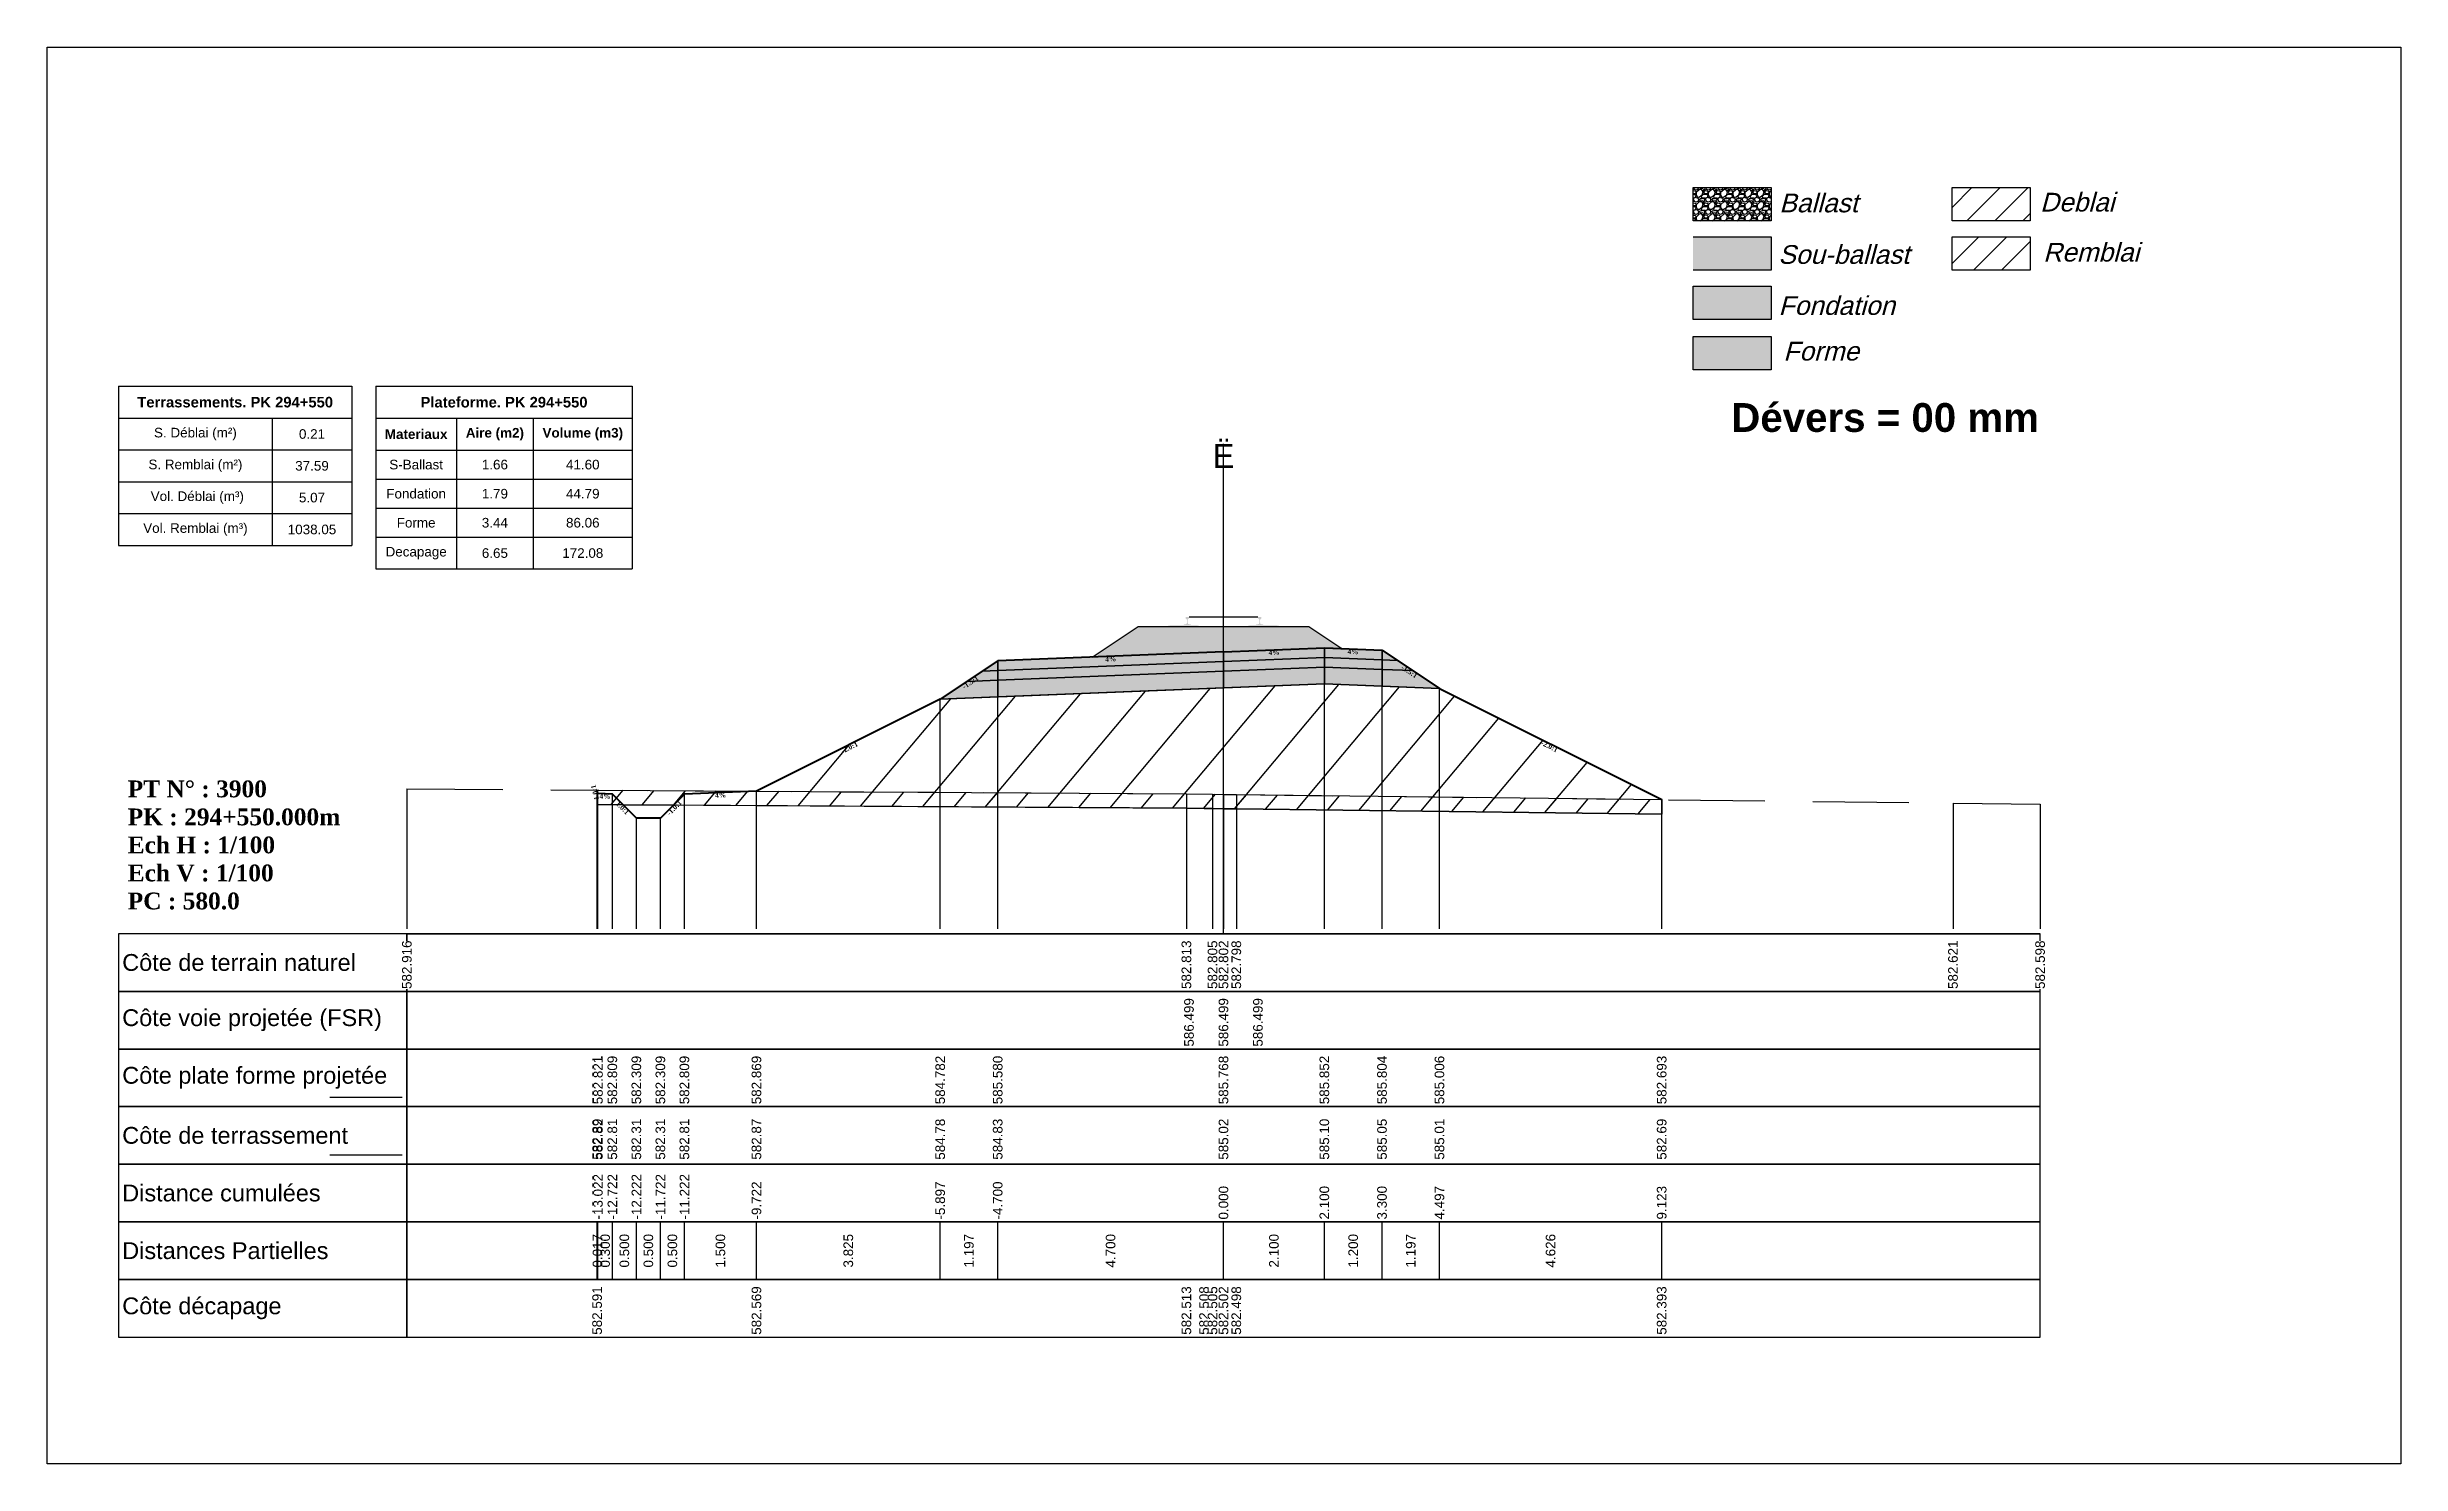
# Model space of a CAD drawing. Header units: millimetres. Extents: x 2762 to 3076, y 916 to 3305.
# Drawn here: x 2797.56 to 2846.56, y 2613.65 to 2643.15 of the extents above; entities that cross this region are included whole.
import ezdxf

# ---------------------------------------------------------------- set-up
doc = ezdxf.new("R2010")
doc.units = ezdxf.units.MM
doc.header["$LTSCALE"] = 2
doc.linetypes.add('CACHE', pattern=[9.525, 6.35, -3.175])
doc.linetypes.add('DASHED', pattern=[0.75, 0.5, -0.25])
for name, color, linetype in [('C-ANNO-TABL', 1, 'Continuous'), ('C-ANNO-TABL-TEXT', 150, 'Continuous'), ('C-ANNO-TABL-TITL', 150, 'Continuous'), ('C-ANNO-TABL-TTBL', 5, 'Continuous'), ('C-ROAD-CORR', 5, 'Continuous'), ('C-ROAD-SCTN', 7, 'Continuous')]:
    doc.layers.add(name, color=color, linetype=linetype)
doc.styles.add('ARIAL', font='arial.ttf')
doc.styles.add('C3D_Etiquette', font='romans.shx')
doc.styles.add('C3D_Profil_Travers', font='romans.shx')
doc.styles.get("Standard").update_dxf_attribs({"font": 'arial.ttf'})

msp = doc.modelspace()

# ---------------------------------------------------------------- texts
at = {"insert": (2832.624, 2635.733), "char_height": 0.6, "attachment_point": 1}
msp.add_mtext_dynamic_manual_height_columns('{\\fArial|b1|i0|c0|p34;Dévers = 00 mm}', width=8.82587, gutter_width=1.25, heights=[0], dxfattribs=at)
at = {"color": 7, "linetype": 'Continuous', "lineweight": -3}
for s, insert, char_height, attachment_point, style in [('{\\fWingdings|b0|i0|c2|p0;Ë}', (2822.055, 2634.384), 0.5, 8, 'C3D_Profil_Travers'), ('{\\fTimes New Roman|b1|i0|c0|p18;PT N° : 3900\\PPK : 294+550.000m\\PEch H : 1/100\\PEch V : 1/100\\PPC : 580.0}', (2799.243, 2625.184), 0.35, 7, 'C3D_Profil_Travers'), ('{\\fArial|b0|i0|c0|p34;Côte de terrain naturel}', (2799.129, 2624.084), 0.35, 4, 'C3D_Etiquette'), ('{\\fArial|b0|i0|c0|p34;Côte plate forme projetée}', (2799.129, 2621.684), 0.35, 4, 'C3D_Etiquette'), ('{\\fArial|b0|i0|c0|p34;Côte de terrassement}', (2799.129, 2620.484), 0.35, 4, 'C3D_Etiquette'), ('{\\fArial|b0|i0|c0|p34;Distance cumulées}', (2799.129, 2619.284), 0.35, 4, 'C3D_Etiquette'), ('{\\fArial|b0|i0|c0|p34;Distances Partielles}', (2799.129, 2618.084), 0.35, 4, 'C3D_Etiquette'), ('{\\fArial|b0|i0|c0|p34;Côte décapage}', (2799.129, 2616.884), 0.35, 4, 'C3D_Etiquette')]:
    msp.add_mtext(s, dxfattribs=dict(at, insert=insert, char_height=char_height, attachment_point=attachment_point, style=style))
at = {"color": 7, "linetype": 'Continuous', "lineweight": -3, "char_height": 0.1, "style": 'C3D_Etiquette'}
for s, insert, width, attachment_point, rotation in [('{\\fTimes New Roman|b1|i0|c0|p18;4%}', (2819.705, 2630.454), 0.42071, 2, 2.2906), ('{\\fTimes New Roman|b1|i0|c0|p18;4%}', (2823.105, 2630.59), 0.37094, 2, 2.2906), ('{\\fTimes New Roman|b1|i0|c0|p18;4%}', (2824.754, 2630.608), 0.42071, 2, 357.7094), ('{\\fTimes New Roman|b1|i0|c0|p18;-1.5:1}', (2816.758, 2629.961), 0.34598, 2, 33.6901), ('{\\fTimes New Roman|b1|i0|c0|p18;-1.5:1}', (2825.951, 2630.185), 0.34598, 2, 326.3099), ('{\\fTimes New Roman|b1|i0|c0|p18;-2.0:1}', (2814.247, 2628.606), 0.34598, 2, 26.5651), ('{\\fTimes New Roman|b1|i0|c0|p18;-2.0:1}', (2828.863, 2628.63), 0.34598, 2, 333.4349), ('{\\fTimes New Roman|b1|i0|c0|p18;1.0:1}', (2809.021, 2627.639), 0.29446, 8, 104.0362), ('{\\fTimes New Roman|b1|i0|c0|p18;4%}', (2809.183, 2627.595), 0.37094, 2, 357.7094), ('{\\fTimes New Roman|b1|i0|c0|p18;1.0:1}', (2809.58, 2627.34), 0.29001, 2, 315), ('{\\fTimes New Roman|b1|i0|c0|p18;-1.0:1}', (2810.586, 2627.34), 0.34598, 2, 45), ('{\\fTimes New Roman|b1|i0|c0|p18;4%}', (2811.583, 2627.619), 0.42071, 2, 2.2906)]:
    msp.add_mtext(s, dxfattribs=dict(at, insert=insert, width=width, attachment_point=attachment_point, rotation=rotation))
at = {"color": 7, "linetype": 'Continuous', "lineweight": -3, "insert": (2799.129, 2622.884), "char_height": 0.35, "attachment_point": 4}
msp.add_mtext('{\\fArial|b0|i0|c0|p34;Côte voie projetée (FSR)}', dxfattribs=at)
at = {"color": 7, "linetype": 'Continuous', "lineweight": -3, "char_height": 0.2, "rotation": 90, "style": 'C3D_Profil_Travers'}
for s, insert, attachment_point in [('{\\fArial|b0|i0|c0|p34;582.89}', (2809.016, 2619.979), 4), ('{\\fArial|b0|i0|c0|p34;582.82}', (2809.033, 2619.979), 4), ('{\\fArial|b0|i0|c0|p34;582.81}', (2809.333, 2619.979), 4), ('{\\fArial|b0|i0|c0|p34;582.31}', (2809.833, 2619.979), 4), ('{\\fArial|b0|i0|c0|p34;582.31}', (2810.333, 2619.979), 4), ('{\\fArial|b0|i0|c0|p34;582.81}', (2810.833, 2619.979), 4), ('{\\fArial|b0|i0|c0|p34;582.87}', (2812.333, 2619.979), 4), ('{\\fArial|b0|i0|c0|p34;584.78}', (2816.158, 2619.979), 4), ('{\\fArial|b0|i0|c0|p34;584.83}', (2817.355, 2619.979), 4), ('{\\fArial|b0|i0|c0|p34;585.02}', (2822.055, 2619.979), 4), ('{\\fArial|b0|i0|c0|p34;585.10}', (2824.155, 2619.979), 4), ('{\\fArial|b0|i0|c0|p34;585.05}', (2825.355, 2619.979), 4), ('{\\fArial|b0|i0|c0|p34;585.01}', (2826.551, 2619.979), 4), ('{\\fArial|b0|i0|c0|p34;582.69}', (2831.177, 2619.979), 4), ('{\\fArial|b0|i0|c0|p34;0.017}', (2809.024, 2618.084), 5), ('{\\fArial|b0|i0|c0|p34;0.300}', (2809.183, 2618.084), 5), ('{\\fArial|b0|i0|c0|p34;0.500}', (2809.583, 2618.084), 5), ('{\\fArial|b0|i0|c0|p34;0.500}', (2810.083, 2618.084), 5), ('{\\fArial|b0|i0|c0|p34;0.500}', (2810.583, 2618.084), 5), ('{\\fArial|b0|i0|c0|p34;1.500}', (2811.583, 2618.084), 5), ('{\\fArial|b0|i0|c0|p34;3.825}', (2814.245, 2618.084), 5), ('{\\fArial|b0|i0|c0|p34;1.197}', (2816.756, 2618.084), 5), ('{\\fArial|b0|i0|c0|p34;4.700}', (2819.705, 2618.084), 5), ('{\\fArial|b0|i0|c0|p34;2.100}', (2823.105, 2618.084), 5), ('{\\fArial|b0|i0|c0|p34;1.200}', (2824.755, 2618.084), 5), ('{\\fArial|b0|i0|c0|p34;1.197}', (2825.953, 2618.084), 5), ('{\\fArial|b0|i0|c0|p34;4.626}', (2828.864, 2618.084), 5)]:
    msp.add_mtext(s, dxfattribs=dict(at, insert=insert, attachment_point=attachment_point))
at = {"layer": 'C-ANNO-TABL-TEXT', "color": 7, "style": 'ARIAL', "oblique": 15}
for s, p in [('Deblai', (2839.054, 2639.721)), ('Ballast', (2833.624, 2639.705)), ('Sou-ballast', (2833.604, 2638.632)), ('Remblai', (2839.118, 2638.679)), ('Fondation', (2833.609, 2637.569)), ('Forme', (2833.709, 2636.619))]:
    msp.add_text(s, height=0.39, dxfattribs=at).set_placement(p)
at = {"layer": 'C-ANNO-TABL-TEXT', "color": 7, "linetype": 'Continuous', "lineweight": -3, "char_height": 0.2, "attachment_point": 5, "style": 'ARIAL'}
for s, insert in [('{\\fArial|b0|i0|c0|p34;\\C7;0.21}', (2803.08, 2635.088)), ('{\\fArial|b0|i0|c0|p34;\\C7;37.59}', (2803.08, 2634.426)), ('{\\fArial|b0|i0|c0|p34;\\C7;S-Ballast}', (2805.248, 2634.451)), ('{\\fArial|b0|i0|c0|p34;\\C7;1.66}', (2806.887, 2634.451)), ('{\\C18;\\c0;41.60}', (2808.717, 2634.451)), ('{\\fArial|b0|i0|c0|p34;\\C7;5.07}', (2803.08, 2633.764)), ('{\\fArial|b0|i0|c0|p34;\\C7;Fondation}', (2805.248, 2633.845)), ('{\\fArial|b0|i0|c0|p34;\\C7;1.79}', (2806.887, 2633.845)), ('{\\C18;\\c0;44.79}', (2808.717, 2633.845)), ('{\\fArial|b0|i0|c0|p34;\\C7;Forme}', (2805.248, 2633.241)), ('{\\fArial|b0|i0|c0|p34;\\C7;3.44}', (2806.887, 2633.241)), ('{\\C18;\\c0;86.06}', (2808.717, 2633.241)), ('{\\fArial|b0|i0|c0|p34;\\C7;1038.05}', (2803.08, 2633.101)), ('{\\fArial|b0|i0|c0|p34;\\C7;Decapage}', (2805.248, 2632.609)), ('{\\fArial|b0|i0|c0|p34;\\C7;6.65}', (2806.887, 2632.609)), ('{\\C18;\\c0;172.08}', (2808.717, 2632.609))]:
    msp.add_mtext(s, dxfattribs=dict(at, insert=insert))
at = {"layer": 'C-ANNO-TABL-TITL', "color": 7, "linetype": 'Continuous', "lineweight": -3, "attachment_point": 5, "style": 'ARIAL'}
for s, insert, char_height in [('{\\fArial|b1|i0|c0|p34;\\C7;Terrassements. PK 294+550}', (2801.48, 2635.751), 0.22), ('{\\fArial|b1|i0|c0|p34;\\C18;\\c0;Plateforme. PK 294+550}', (2807.077, 2635.75), 0.22), ('{\\fArial|b0|i0|c0|p34;\\C7;S. Déblai (m²) }', (2800.653, 2635.088), 0.2), ('{\\fArial|b1|i0|c0|p34;\\C7;Aire (m2)}', (2806.887, 2635.085), 0.2), ('{\\fArial|b1|i0|c0|p34;\\C7;Volume (m3)}', (2808.717, 2635.085), 0.2), ('{\\fArial|b1|i0|c0|p34;\\C7;Materiaux   }', (2805.248, 2635.085), 0.2), ('{\\fArial|b0|i0|c0|p34;\\C7;S. Remblai (m²) }', (2800.653, 2634.426), 0.2), ('{\\fArial|b0|i0|c0|p34;\\C7; Vol. Déblai (m³) }', (2800.653, 2633.764), 0.2), ('{\\fArial|b0|i0|c0|p34;\\C7;Vol. Remblai (m³)}', (2800.653, 2633.101), 0.2)]:
    msp.add_mtext(s, dxfattribs=dict(at, insert=insert, char_height=char_height))

# ---------------------------------------------------------------- hatches: boundary and pattern name
h = msp.add_hatch(color=11)
h.dxf.hatch_style = 1
h.paths.add_polyline_path([(2833.456, 2639.191), (2831.83, 2639.191), (2831.83, 2638.499), (2833.456, 2638.499)])
h = msp.add_hatch(color=30)
h.dxf.hatch_style = 1
h.paths.add_polyline_path([(2833.456, 2638.164), (2831.83, 2638.164), (2831.83, 2637.472), (2833.456, 2637.472)])
h = msp.add_hatch(color=83)
h.dxf.hatch_style = 1
h.paths.add_polyline_path([(2833.456, 2637.118), (2831.83, 2637.118), (2831.83, 2636.426), (2833.456, 2636.426)])
at = {"linetype": 'Continuous', "lineweight": -3}
h = msp.add_hatch(dxfattribs=at)
h.set_pattern_fill('GRAVEL', color=252, scale=0.009, style=0)
h.set_pattern_definition([(228.0128, (2819.486781, 2630.67086), (-1.8288, -2.0574), [0.030755, -3.0447435]), (184.96974, (2819.466207, 2630.648), (2.743199999, 0.228600013), [0.0527764, -5.2248644]), (132.51045, (2819.413629, 2630.643428), (2.286, -2.5146), [0.0372133, -3.684125]), (267.2737, (2819.324475, 2630.586278), (0.2286, 4.572), [0.0480604, -4.7579794]), (292.83365, (2819.322189, 2630.538272), (-1.143, 2.7432), [0.047127, -4.6655827]), (357.2737, (2819.340477, 2630.494838), (-4.572, 0.2286), [0.0480604, -4.7579794]), (37.69424, (2819.388483, 2630.4925525), (-2.9718, -2.286), [0.0635574, -6.2921804]), (72.25533, (2819.438775, 2630.5314145), (1.6002, 5.0292), [0.0600048, -5.940473]), (121.42957, (2819.457063, 2630.588564), (-1.8288, 2.9718), [0.048223, -4.774099]), (175.23636, (2819.431917, 2630.629712), (2.5146, -0.2286), [0.055054, -2.697654]), (222.39744, (2819.377053, 2630.6342845), (-2.7432, -2.5146), [0.071197, -7.0485095]), (138.81407, (2819.55079, 2630.583992), (-1.6002, 1.3716), [0.0243004, -2.405751]), (171.46923, (2819.532501, 2630.599994), (2.9718, -0.4572), [0.0462314, -4.5769175]), (225, (2819.48678, 2630.60685), (-3e-17, -0.2286), [0.032329, -0.29096]), (203.1986, (2819.47078, 2630.634284), (1.143, 0.4572), [0.01741, -1.723556]), (291.8014, (2819.454777, 2630.627426), (-0.2286, 0.6858), [0.024621, -1.206428]), (30.9638, (2819.46392, 2630.604566), (0.6858, 0.4572), [0.039989, -1.292967]), (161.565, (2819.49821, 2630.62514), (0.4572, -0.2286), [0.028916, -0.693981]), (16.38954, (2819.322189, 2630.627426), (2.286, 0.6858), [0.040508, -4.0102944]), (70.34618, (2819.361051, 2630.638856), (-0.9144, -2.5146), [0.033984, -3.3643994]), (293.1986, (2819.49821, 2630.67086), (-0.4572, 1.143), [0.034819, -1.7061465]), (343.61046, (2819.511927, 2630.638856), (-2.286, 0.6858), [0.040508, -4.0102944]), (339.44395, (2819.32219, 2630.485694), (-1.143, 0.4572), [0.039063, -1.914096]), (294.77514, (2819.358765, 2630.471978), (-1.143, 2.5146), [0.0327305, -3.2403234]), (66.8014, (2819.500497, 2630.44226), (0.4572, 1.143), [0.034819, -1.7061465]), (17.35402, (2819.514213, 2630.474264), (-2.9718, -0.9144), [0.0383204, -3.793714]), (69.44395, (2819.388483, 2630.44226), (-0.4572, -1.143), [0.0195316, -1.933628]), (101.3099, (2819.48678, 2630.44226), (-0.2286, 0.9144), [0.011656, -1.1539795]), (165.9638, (2819.484495, 2630.45369), (0.6858, -0.2286), [0.047127, -0.895415]), (186.009, (2819.438775, 2630.46512), (2.286, 0.2286), [0.043674, -4.323723]), (303.69, (2819.46392, 2630.58399), (-0.2286, 0.4572), [0.032969, -0.79126]), (353.15723, (2819.482209, 2630.5565605), (3.8862, -0.4572), [0.05756, -5.698441]), (60.9454, (2819.53936, 2630.549702), (-0.9144, -1.6002), [0.023536, -2.330045]), (90, (2819.5508, 2630.57028), (-0.2286, 0.2286), [0.013716, -0.214884]), (120.25644, (2819.434203, 2630.471978), (0.9144, -1.6002), [0.031758, -3.1440547]), (48.0128, (2819.418201, 2630.49941), (1.8288, 2.0574), [0.06151, -3.0139886]), (0, (2819.45935, 2630.54513), (0.2286, 0.2286), [0.059436, -0.169164]), (325.30485, (2819.518785, 2630.54513), (2.286, -1.6002), [0.036145, -3.5783385]), (254.0546, (2819.548503, 2630.524556), (-0.2286, -0.9144), [0.033285, -1.6309485]), (207.64598, (2819.539359, 2630.4925525), (-4.3434, -2.286), [0.054193, -5.365122]), (175.42608, (2819.491353, 2630.4674065), (-2.9718, 0.2286), [0.0573327, -5.675926])])
h.paths.add_polyline_path([(2819.322, 2630.442), (2820.28, 2631.081), (2823.83, 2631.081), (2824.519, 2630.621), (2824.155, 2630.636)])
msp.add_hatch(color=254, dxfattribs=at).paths.add_polyline_path([(2820.837, 2630.899), (2820.837, 2631.084), (2820.952, 2631.105), (2821.3, 2631.105), (2821.3, 2631.111), (2821.226, 2631.111), (2821.226, 2631.12), (2821.227, 2631.121), (2821.229, 2631.122), (2821.23, 2631.123), (2821.25, 2631.124), (2821.253, 2631.125), (2821.256, 2631.126), (2821.284, 2631.136), (2821.287, 2631.138), (2821.288, 2631.139), (2821.289, 2631.14), (2821.29, 2631.144), (2821.291, 2631.152), (2821.292, 2631.161), (2821.293, 2631.171), (2821.293, 2631.195), (2821.292, 2631.211), (2821.292, 2631.217), (2821.291, 2631.223), (2821.29, 2631.228), (2821.29, 2631.229), (2821.289, 2631.233), (2821.288, 2631.234), (2821.287, 2631.236), (2821.286, 2631.237), (2821.285, 2631.238), (2821.269, 2631.244), (2821.267, 2631.245), (2821.266, 2631.246), (2821.265, 2631.248), (2821.265, 2631.25), (2821.265, 2631.268), (2821.266, 2631.273), (2821.267, 2631.275), (2821.269, 2631.277), (2821.271, 2631.279), (2821.274, 2631.28), (2821.275, 2631.281), (2821.279, 2631.281), (2821.283, 2631.282), (2821.286, 2631.282), (2821.29, 2631.282), (2821.295, 2631.282), (2821.298, 2631.282), (2821.301, 2631.283), (2821.305, 2631.282), (2821.308, 2631.282), (2821.312, 2631.282), (2821.317, 2631.282), (2821.32, 2631.282), (2821.324, 2631.281), (2821.328, 2631.281), (2821.329, 2631.28), (2821.331, 2631.279), (2821.334, 2631.277), (2821.336, 2631.275), (2821.337, 2631.273), (2821.337, 2631.268), (2821.337, 2631.25), (2821.337, 2631.248), (2821.337, 2631.246), (2821.336, 2631.245), (2821.334, 2631.244), (2821.318, 2631.238), (2821.317, 2631.237), (2821.315, 2631.236), (2821.314, 2631.234), (2821.314, 2631.233), (2821.313, 2631.229), (2821.312, 2631.228), (2821.312, 2631.223), (2821.311, 2631.217), (2821.31, 2631.211), (2821.31, 2631.195), (2821.31, 2631.171), (2821.311, 2631.161), (2821.312, 2631.152), (2821.313, 2631.144), (2821.314, 2631.14), (2821.315, 2631.139), (2821.316, 2631.138), (2821.318, 2631.136), (2821.347, 2631.126), (2821.35, 2631.125), (2821.353, 2631.124), (2821.373, 2631.123), (2821.374, 2631.122), (2821.375, 2631.121), (2821.376, 2631.12), (2821.376, 2631.111), (2821.302, 2631.111), (2821.302, 2631.105), (2821.506, 2631.105), (2821.638, 2631.074), (2822.472, 2631.074), (2822.603, 2631.105), (2822.807, 2631.105), (2822.807, 2631.111), (2822.733, 2631.111), (2822.733, 2631.12), (2822.734, 2631.121), (2822.736, 2631.122), (2822.737, 2631.123), (2822.757, 2631.124), (2822.76, 2631.125), (2822.763, 2631.126), (2822.791, 2631.136), (2822.794, 2631.138), (2822.795, 2631.139), (2822.796, 2631.14), (2822.797, 2631.144), (2822.798, 2631.152), (2822.799, 2631.161), (2822.8, 2631.171), (2822.8, 2631.195), (2822.799, 2631.211), (2822.799, 2631.217), (2822.798, 2631.223), (2822.797, 2631.228), (2822.797, 2631.229), (2822.796, 2631.233), (2822.795, 2631.234), (2822.794, 2631.236), (2822.793, 2631.237), (2822.792, 2631.238), (2822.776, 2631.244), (2822.774, 2631.245), (2822.773, 2631.246), (2822.772, 2631.248), (2822.772, 2631.25), (2822.772, 2631.268), (2822.773, 2631.273), (2822.774, 2631.275), (2822.776, 2631.277), (2822.778, 2631.279), (2822.781, 2631.28), (2822.782, 2631.281), (2822.786, 2631.281), (2822.79, 2631.282), (2822.793, 2631.282), (2822.797, 2631.282), (2822.802, 2631.282), (2822.805, 2631.282), (2822.808, 2631.283), (2822.812, 2631.282), (2822.815, 2631.282), (2822.819, 2631.282), (2822.824, 2631.282), (2822.827, 2631.282), (2822.831, 2631.281), (2822.835, 2631.281), (2822.836, 2631.28), (2822.838, 2631.279), (2822.841, 2631.277), (2822.843, 2631.275), (2822.844, 2631.273), (2822.844, 2631.268), (2822.844, 2631.25), (2822.844, 2631.248), (2822.844, 2631.246), (2822.843, 2631.245), (2822.841, 2631.244), (2822.825, 2631.238), (2822.824, 2631.237), (2822.822, 2631.236), (2822.821, 2631.234), (2822.821, 2631.233), (2822.82, 2631.229), (2822.819, 2631.228), (2822.819, 2631.223), (2822.818, 2631.217), (2822.817, 2631.211), (2822.817, 2631.195), (2822.817, 2631.171), (2822.818, 2631.161), (2822.819, 2631.152), (2822.82, 2631.144), (2822.821, 2631.14), (2822.822, 2631.139), (2822.823, 2631.138), (2822.825, 2631.136), (2822.854, 2631.126), (2822.857, 2631.125), (2822.86, 2631.124), (2822.88, 2631.123), (2822.881, 2631.122), (2822.882, 2631.121), (2822.883, 2631.12), (2822.883, 2631.111), (2822.809, 2631.111), (2822.809, 2631.105), (2823.157, 2631.105), (2823.272, 2631.084), (2823.272, 2630.899)])
h = msp.add_hatch(color=30, dxfattribs=at)
h.paths.add_polyline_path([(2825.355, 2630.188), (2825.355, 2630.388), (2825.674, 2630.375), (2825.993, 2630.162)])
h.paths.add_polyline_path([(2824.155, 2630.236), (2824.155, 2630.436), (2825.355, 2630.388), (2825.355, 2630.188)])
h.paths.add_polyline_path([(2822.055, 2630.152), (2822.055, 2630.352), (2824.155, 2630.436), (2824.155, 2630.236)])
h.paths.add_polyline_path([(2817.355, 2629.964), (2817.355, 2630.164), (2822.055, 2630.352), (2822.055, 2630.152)])
h.paths.add_polyline_path([(2816.716, 2629.938), (2817.035, 2630.151), (2817.355, 2630.164), (2817.355, 2629.964)])
h = msp.add_hatch(color=11, dxfattribs=at)
h.paths.add_polyline_path([(2825.355, 2630.388), (2825.355, 2630.588), (2825.674, 2630.375)])
h.paths.add_polyline_path([(2824.155, 2630.436), (2824.155, 2630.636), (2825.355, 2630.588), (2825.355, 2630.388)])
h.paths.add_polyline_path([(2822.055, 2630.352), (2822.055, 2630.552), (2824.155, 2630.636), (2824.155, 2630.436)])
h.paths.add_polyline_path([(2817.355, 2630.164), (2817.355, 2630.364), (2822.055, 2630.552), (2822.055, 2630.352)])
h.paths.add_polyline_path([(2817.035, 2630.151), (2817.355, 2630.364), (2817.355, 2630.164)])
h = msp.add_hatch(dxfattribs=at)
h.set_pattern_fill('_U', color=3, angle=50, style=0, pattern_type=0)
h.set_pattern_definition([(50, (2810.604, 2627.3643), (-0.766044, 0.64279), [])])
h.paths.add_polyline_path([(2810.604, 2627.364), (2810.833, 2627.593), (2812.333, 2627.653), (2816.158, 2629.566), (2824.155, 2629.886), (2826.551, 2629.79), (2831.177, 2627.477), (2831.177, 2627.177), (2822.322, 2627.282), (2821.827, 2627.289), (2821.283, 2627.296)])
h.paths.add_polyline_path([(2809.016, 2627.374), (2809.016, 2627.674), (2809.033, 2627.605), (2809.333, 2627.593), (2809.555, 2627.371)])
h = msp.add_hatch(color=83, dxfattribs=at)
h.paths.add_polyline_path([(2825.355, 2629.838), (2825.355, 2630.188), (2825.993, 2630.162), (2826.551, 2629.79)])
h.paths.add_polyline_path([(2824.155, 2629.886), (2824.155, 2630.236), (2825.355, 2630.188), (2825.355, 2629.838)])
h.paths.add_polyline_path([(2822.055, 2629.802), (2822.055, 2630.152), (2824.155, 2630.236), (2824.155, 2629.886)])
h.paths.add_polyline_path([(2817.355, 2629.614), (2817.355, 2629.964), (2822.055, 2630.152), (2822.055, 2629.802)])
h.paths.add_polyline_path([(2816.158, 2629.566), (2816.716, 2629.938), (2817.355, 2629.964), (2817.355, 2629.614)])
h = msp.add_hatch(dxfattribs=at)
h.set_pattern_fill('_U', color=150, scale=0.5, angle=50, style=0, pattern_type=0)
h.set_pattern_definition([(50, (2810.604, 2627.36426), (-0.383022, 0.321394), [])])
h.paths.add_polyline_path([(2810.604, 2627.364), (2810.833, 2627.593), (2812.333, 2627.653), (2821.283, 2627.596), (2821.827, 2627.589), (2822.322, 2627.582), (2831.177, 2627.477), (2831.177, 2627.177), (2822.322, 2627.282), (2821.827, 2627.289), (2821.283, 2627.296)])
h.paths.add_polyline_path([(2809.016, 2627.674), (2812.333, 2627.653), (2810.833, 2627.593), (2810.604, 2627.364), (2809.555, 2627.371), (2809.333, 2627.593), (2809.033, 2627.605)])
h.paths.add_polyline_path([(2809.016, 2627.374), (2809.016, 2627.674), (2809.033, 2627.605), (2809.333, 2627.593), (2809.555, 2627.371)])

# ---------------------------------------------------------------- linework, layer by layer
for p, q in [((2831.83, 2640.219), (2833.456, 2640.219)), ((2831.83, 2640.219), (2833.456, 2640.219)), ((2831.83, 2639.527), (2831.83, 2640.219)), ((2833.456, 2640.219), (2833.456, 2639.527)), ((2833.456, 2640.219), (2833.456, 2639.527)), ((2837.223, 2640.219), (2838.849, 2640.219)), ((2837.223, 2639.527), (2837.223, 2640.219)), ((2838.849, 2640.219), (2838.849, 2639.527)), ((2833.456, 2639.527), (2831.83, 2639.527)), ((2833.456, 2639.527), (2831.83, 2639.527)), ((2831.83, 2639.191), (2833.456, 2639.191)), ((2833.456, 2639.191), (2833.456, 2638.499)), ((2838.849, 2639.527), (2837.223, 2639.527)), ((2837.223, 2639.191), (2838.849, 2639.191)), ((2837.223, 2638.499), (2837.223, 2639.191)), ((2838.849, 2639.191), (2838.849, 2638.499)), ((2833.456, 2638.499), (2831.83, 2638.499)), ((2831.83, 2638.164), (2833.456, 2638.164)), ((2831.83, 2637.472), (2831.83, 2638.164)), ((2833.456, 2638.164), (2833.456, 2637.472)), ((2838.849, 2638.499), (2837.223, 2638.499)), ((2833.456, 2637.472), (2831.83, 2637.472)), ((2831.83, 2637.118), (2833.456, 2637.118)), ((2831.83, 2636.426), (2831.83, 2637.118)), ((2833.456, 2637.118), (2833.456, 2636.426)), ((2833.456, 2636.426), (2831.83, 2636.426))]:
    msp.add_line(p, q)
at = {"linetype": 'Continuous'}
for p, q in [((2831.833, 2640.172), (2831.83, 2640.173)), ((2831.83, 2640.17), (2831.833, 2640.172)), ((2831.87, 2640.144), (2831.83, 2640.15)), ((2831.836, 2640.219), (2831.849, 2640.188)), ((2831.848, 2640.188), (2831.891, 2640.175)), ((2831.893, 2640.128), (2831.872, 2640.145)), ((2831.891, 2640.175), (2831.935, 2640.188)), ((2831.894, 2640.129), (2831.892, 2640.076)), ((2831.892, 2640.111), (2831.892, 2640.127)), ((2831.959, 2640.175), (2831.9, 2640.122)), ((2831.935, 2640.187), (2831.946, 2640.219)), ((2832.012, 2640.175), (2831.951, 2640.18)), ((2831.992, 2640.193), (2831.968, 2640.219)), ((2832.035, 2640.199), (2831.977, 2640.194)), ((2832.039, 2640.131), (2832.011, 2640.176)), ((2832.021, 2640.068), (2832.041, 2640.132)), ((2832.038, 2640.175), (2832.048, 2640.15)), ((2832.057, 2640.183), (2832.039, 2640.176)), ((2832.049, 2640.149), (2832.087, 2640.172)), ((2832.074, 2640.152), (2832.049, 2640.127)), ((2832.049, 2640.127), (2832.069, 2640.096)), ((2832.069, 2640.219), (2832.051, 2640.198)), ((2832.069, 2640.219), (2832.051, 2640.198)), ((2832.087, 2640.172), (2832.056, 2640.182)), ((2832.124, 2640.144), (2832.074, 2640.151)), ((2832.124, 2640.144), (2832.074, 2640.151)), ((2832.09, 2640.219), (2832.103, 2640.188)), ((2832.09, 2640.219), (2832.103, 2640.188)), ((2832.102, 2640.188), (2832.145, 2640.175)), ((2832.102, 2640.188), (2832.145, 2640.175)), ((2832.147, 2640.128), (2832.126, 2640.145)), ((2832.147, 2640.128), (2832.126, 2640.145)), ((2832.145, 2640.175), (2832.189, 2640.188)), ((2832.145, 2640.175), (2832.189, 2640.188)), ((2832.148, 2640.129), (2832.146, 2640.076)), ((2832.148, 2640.129), (2832.146, 2640.076)), ((2832.146, 2640.111), (2832.146, 2640.127)), ((2832.146, 2640.111), (2832.146, 2640.127)), ((2832.213, 2640.175), (2832.154, 2640.122)), ((2832.213, 2640.175), (2832.154, 2640.122)), ((2832.189, 2640.187), (2832.2, 2640.219)), ((2832.189, 2640.187), (2832.2, 2640.219)), ((2832.266, 2640.175), (2832.205, 2640.18)), ((2832.266, 2640.175), (2832.205, 2640.18)), ((2832.246, 2640.193), (2832.222, 2640.219)), ((2832.246, 2640.193), (2832.222, 2640.219)), ((2832.289, 2640.199), (2832.231, 2640.194)), ((2832.289, 2640.199), (2832.231, 2640.194)), ((2832.293, 2640.131), (2832.265, 2640.176)), ((2832.293, 2640.131), (2832.265, 2640.176)), ((2832.275, 2640.068), (2832.295, 2640.132)), ((2832.275, 2640.068), (2832.295, 2640.132)), ((2832.292, 2640.175), (2832.302, 2640.15)), ((2832.292, 2640.175), (2832.302, 2640.15)), ((2832.311, 2640.183), (2832.293, 2640.176)), ((2832.311, 2640.183), (2832.293, 2640.176)), ((2832.303, 2640.149), (2832.341, 2640.172)), ((2832.303, 2640.149), (2832.341, 2640.172)), ((2832.328, 2640.152), (2832.303, 2640.127)), ((2832.328, 2640.152), (2832.303, 2640.127)), ((2832.303, 2640.127), (2832.323, 2640.096)), ((2832.303, 2640.127), (2832.323, 2640.096)), ((2832.323, 2640.219), (2832.305, 2640.198)), ((2832.323, 2640.219), (2832.305, 2640.198)), ((2832.341, 2640.172), (2832.31, 2640.182)), ((2832.341, 2640.172), (2832.31, 2640.182)), ((2832.378, 2640.144), (2832.328, 2640.151)), ((2832.378, 2640.144), (2832.328, 2640.151)), ((2832.344, 2640.219), (2832.357, 2640.188)), ((2832.344, 2640.219), (2832.357, 2640.188)), ((2832.356, 2640.188), (2832.399, 2640.175)), ((2832.356, 2640.188), (2832.399, 2640.175)), ((2832.401, 2640.128), (2832.38, 2640.145)), ((2832.401, 2640.128), (2832.38, 2640.145)), ((2832.399, 2640.175), (2832.443, 2640.188)), ((2832.399, 2640.175), (2832.443, 2640.188)), ((2832.402, 2640.129), (2832.4, 2640.076)), ((2832.402, 2640.129), (2832.4, 2640.076)), ((2832.4, 2640.111), (2832.4, 2640.127)), ((2832.4, 2640.111), (2832.4, 2640.127)), ((2832.467, 2640.175), (2832.408, 2640.122)), ((2832.467, 2640.175), (2832.408, 2640.122)), ((2832.443, 2640.187), (2832.454, 2640.219)), ((2832.443, 2640.187), (2832.454, 2640.219)), ((2832.52, 2640.175), (2832.459, 2640.18)), ((2832.52, 2640.175), (2832.459, 2640.18)), ((2832.5, 2640.193), (2832.476, 2640.219)), ((2832.5, 2640.193), (2832.476, 2640.219)), ((2832.543, 2640.199), (2832.485, 2640.194)), ((2832.543, 2640.199), (2832.485, 2640.194)), ((2832.547, 2640.131), (2832.519, 2640.176)), ((2832.547, 2640.131), (2832.519, 2640.176)), ((2832.529, 2640.068), (2832.549, 2640.132)), ((2832.529, 2640.068), (2832.549, 2640.132)), ((2832.546, 2640.175), (2832.556, 2640.15)), ((2832.546, 2640.175), (2832.556, 2640.15)), ((2832.565, 2640.183), (2832.547, 2640.176)), ((2832.565, 2640.183), (2832.547, 2640.176)), ((2832.557, 2640.149), (2832.595, 2640.172)), ((2832.557, 2640.149), (2832.595, 2640.172)), ((2832.582, 2640.152), (2832.557, 2640.127)), ((2832.582, 2640.152), (2832.557, 2640.127)), ((2832.557, 2640.127), (2832.577, 2640.096)), ((2832.557, 2640.127), (2832.577, 2640.096)), ((2832.577, 2640.219), (2832.559, 2640.198)), ((2832.577, 2640.219), (2832.559, 2640.198)), ((2832.595, 2640.172), (2832.564, 2640.182)), ((2832.595, 2640.172), (2832.564, 2640.182)), ((2832.632, 2640.144), (2832.582, 2640.151)), ((2832.632, 2640.144), (2832.582, 2640.151)), ((2832.598, 2640.219), (2832.611, 2640.188)), ((2832.598, 2640.219), (2832.611, 2640.188)), ((2832.61, 2640.188), (2832.653, 2640.175)), ((2832.61, 2640.188), (2832.653, 2640.175)), ((2832.655, 2640.128), (2832.634, 2640.145)), ((2832.655, 2640.128), (2832.634, 2640.145)), ((2832.653, 2640.175), (2832.697, 2640.188)), ((2832.653, 2640.175), (2832.697, 2640.188)), ((2832.656, 2640.129), (2832.654, 2640.076)), ((2832.656, 2640.129), (2832.654, 2640.076)), ((2832.654, 2640.111), (2832.654, 2640.127)), ((2832.654, 2640.111), (2832.654, 2640.127)), ((2832.721, 2640.175), (2832.662, 2640.122)), ((2832.721, 2640.175), (2832.662, 2640.122)), ((2832.697, 2640.187), (2832.708, 2640.219)), ((2832.697, 2640.187), (2832.708, 2640.219)), ((2832.774, 2640.175), (2832.713, 2640.18)), ((2832.774, 2640.175), (2832.713, 2640.18)), ((2832.754, 2640.193), (2832.73, 2640.219)), ((2832.754, 2640.193), (2832.73, 2640.219)), ((2832.797, 2640.199), (2832.739, 2640.194)), ((2832.797, 2640.199), (2832.739, 2640.194)), ((2832.801, 2640.131), (2832.773, 2640.176)), ((2832.801, 2640.131), (2832.773, 2640.176)), ((2832.783, 2640.068), (2832.803, 2640.132)), ((2832.783, 2640.068), (2832.803, 2640.132)), ((2832.8, 2640.175), (2832.81, 2640.15)), ((2832.8, 2640.175), (2832.81, 2640.15)), ((2832.819, 2640.183), (2832.801, 2640.176)), ((2832.819, 2640.183), (2832.801, 2640.176)), ((2832.811, 2640.149), (2832.849, 2640.172)), ((2832.811, 2640.149), (2832.849, 2640.172)), ((2832.836, 2640.152), (2832.811, 2640.127)), ((2832.836, 2640.152), (2832.811, 2640.127)), ((2832.811, 2640.127), (2832.831, 2640.096)), ((2832.811, 2640.127), (2832.831, 2640.096)), ((2832.831, 2640.219), (2832.813, 2640.198)), ((2832.831, 2640.219), (2832.813, 2640.198)), ((2832.849, 2640.172), (2832.818, 2640.182)), ((2832.849, 2640.172), (2832.818, 2640.182)), ((2832.886, 2640.144), (2832.836, 2640.151)), ((2832.886, 2640.144), (2832.836, 2640.151)), ((2832.852, 2640.219), (2832.865, 2640.188)), ((2832.852, 2640.219), (2832.865, 2640.188)), ((2832.864, 2640.188), (2832.907, 2640.175)), ((2832.864, 2640.188), (2832.907, 2640.175)), ((2832.909, 2640.128), (2832.888, 2640.145)), ((2832.909, 2640.128), (2832.888, 2640.145)), ((2832.907, 2640.175), (2832.951, 2640.188)), ((2832.907, 2640.175), (2832.951, 2640.188)), ((2832.91, 2640.129), (2832.908, 2640.076)), ((2832.91, 2640.129), (2832.908, 2640.076)), ((2832.908, 2640.111), (2832.908, 2640.127)), ((2832.908, 2640.111), (2832.908, 2640.127)), ((2832.975, 2640.175), (2832.916, 2640.122)), ((2832.975, 2640.175), (2832.916, 2640.122)), ((2832.951, 2640.187), (2832.962, 2640.219)), ((2832.951, 2640.187), (2832.962, 2640.219)), ((2833.028, 2640.175), (2832.967, 2640.18)), ((2833.028, 2640.175), (2832.967, 2640.18)), ((2833.008, 2640.193), (2832.984, 2640.219)), ((2833.008, 2640.193), (2832.984, 2640.219)), ((2833.051, 2640.199), (2832.993, 2640.194)), ((2833.051, 2640.199), (2832.993, 2640.194)), ((2833.055, 2640.131), (2833.027, 2640.176)), ((2833.055, 2640.131), (2833.027, 2640.176)), ((2833.037, 2640.068), (2833.057, 2640.132)), ((2833.037, 2640.068), (2833.057, 2640.132)), ((2833.054, 2640.175), (2833.064, 2640.15)), ((2833.054, 2640.175), (2833.064, 2640.15)), ((2833.073, 2640.183), (2833.055, 2640.176)), ((2833.073, 2640.183), (2833.055, 2640.176)), ((2833.065, 2640.149), (2833.103, 2640.172)), ((2833.065, 2640.149), (2833.103, 2640.172)), ((2833.09, 2640.152), (2833.065, 2640.127)), ((2833.09, 2640.152), (2833.065, 2640.127)), ((2833.065, 2640.127), (2833.085, 2640.096)), ((2833.065, 2640.127), (2833.085, 2640.096)), ((2833.085, 2640.219), (2833.067, 2640.198)), ((2833.085, 2640.219), (2833.067, 2640.198)), ((2833.103, 2640.172), (2833.072, 2640.182)), ((2833.103, 2640.172), (2833.072, 2640.182)), ((2833.14, 2640.144), (2833.09, 2640.151)), ((2833.14, 2640.144), (2833.09, 2640.151)), ((2833.106, 2640.219), (2833.119, 2640.188)), ((2833.106, 2640.219), (2833.119, 2640.188)), ((2833.118, 2640.188), (2833.161, 2640.175)), ((2833.118, 2640.188), (2833.161, 2640.175)), ((2833.163, 2640.128), (2833.142, 2640.145)), ((2833.163, 2640.128), (2833.142, 2640.145)), ((2833.161, 2640.175), (2833.205, 2640.188)), ((2833.161, 2640.175), (2833.205, 2640.188)), ((2833.164, 2640.129), (2833.162, 2640.076)), ((2833.164, 2640.129), (2833.162, 2640.076)), ((2833.162, 2640.111), (2833.162, 2640.127)), ((2833.162, 2640.111), (2833.162, 2640.127)), ((2833.229, 2640.175), (2833.17, 2640.122)), ((2833.229, 2640.175), (2833.17, 2640.122)), ((2833.205, 2640.187), (2833.216, 2640.219)), ((2833.205, 2640.187), (2833.216, 2640.219)), ((2833.282, 2640.175), (2833.221, 2640.18)), ((2833.282, 2640.175), (2833.221, 2640.18)), ((2833.262, 2640.193), (2833.238, 2640.219)), ((2833.262, 2640.193), (2833.238, 2640.219)), ((2833.305, 2640.199), (2833.247, 2640.194)), ((2833.305, 2640.199), (2833.247, 2640.194)), ((2833.309, 2640.131), (2833.281, 2640.176)), ((2833.309, 2640.131), (2833.281, 2640.176)), ((2833.291, 2640.068), (2833.311, 2640.132)), ((2833.291, 2640.068), (2833.311, 2640.132)), ((2833.308, 2640.175), (2833.318, 2640.15)), ((2833.308, 2640.175), (2833.318, 2640.15)), ((2833.327, 2640.183), (2833.309, 2640.176)), ((2833.327, 2640.183), (2833.309, 2640.176)), ((2833.319, 2640.149), (2833.357, 2640.172)), ((2833.319, 2640.149), (2833.357, 2640.172)), ((2833.344, 2640.152), (2833.319, 2640.127)), ((2833.344, 2640.152), (2833.319, 2640.127)), ((2833.319, 2640.127), (2833.339, 2640.096)), ((2833.319, 2640.127), (2833.339, 2640.096)), ((2833.339, 2640.219), (2833.321, 2640.198)), ((2833.339, 2640.219), (2833.321, 2640.198)), ((2833.357, 2640.172), (2833.326, 2640.182)), ((2833.357, 2640.172), (2833.326, 2640.182)), ((2833.394, 2640.144), (2833.344, 2640.151)), ((2833.394, 2640.144), (2833.344, 2640.151)), ((2833.36, 2640.219), (2833.373, 2640.188)), ((2833.36, 2640.219), (2833.373, 2640.188)), ((2833.372, 2640.188), (2833.415, 2640.175)), ((2833.372, 2640.188), (2833.415, 2640.175)), ((2833.417, 2640.128), (2833.396, 2640.145)), ((2833.417, 2640.128), (2833.396, 2640.145)), ((2833.415, 2640.175), (2833.456, 2640.187)), ((2833.415, 2640.175), (2833.456, 2640.187)), ((2833.418, 2640.129), (2833.416, 2640.076)), ((2833.418, 2640.129), (2833.416, 2640.076)), ((2833.416, 2640.111), (2833.416, 2640.127)), ((2833.416, 2640.111), (2833.416, 2640.127)), ((2833.456, 2640.151), (2833.424, 2640.122)), ((2833.456, 2640.151), (2833.424, 2640.122)), ((2831.83, 2640.104), (2831.88, 2640.098)), ((2831.83, 2640.083), (2831.856, 2640.083)), ((2831.882, 2640.019), (2831.83, 2639.992)), ((2831.833, 2639.918), (2831.83, 2639.919)), ((2831.83, 2639.916), (2831.833, 2639.918)), ((2831.87, 2639.89), (2831.83, 2639.896)), ((2831.83, 2639.85), (2831.88, 2639.844)), ((2831.83, 2639.829), (2831.856, 2639.829)), ((2831.882, 2639.765), (2831.83, 2639.738)), ((2831.833, 2639.664), (2831.83, 2639.665)), ((2831.83, 2639.662), (2831.833, 2639.664)), ((2831.87, 2639.636), (2831.83, 2639.642)), ((2831.834, 2639.969), (2831.849, 2639.934)), ((2831.834, 2639.715), (2831.849, 2639.68)), ((2831.835, 2639.969), (2831.851, 2640.005)), ((2831.835, 2639.715), (2831.851, 2639.751)), ((2831.848, 2639.934), (2831.891, 2639.921)), ((2831.848, 2639.68), (2831.891, 2639.667)), ((2831.851, 2640.005), (2831.892, 2640.018)), ((2831.851, 2639.751), (2831.892, 2639.764)), ((2831.855, 2640.086), (2831.889, 2640.063)), ((2831.855, 2639.832), (2831.889, 2639.809)), ((2831.893, 2639.874), (2831.872, 2639.891)), ((2831.893, 2639.62), (2831.872, 2639.637)), ((2831.879, 2640.088), (2831.892, 2640.111)), ((2831.889, 2640.061), (2831.879, 2640.025)), ((2831.879, 2639.834), (2831.892, 2639.857)), ((2831.889, 2639.807), (2831.879, 2639.771)), ((2831.891, 2640.016), (2831.932, 2640.001)), ((2831.891, 2639.921), (2831.935, 2639.934)), ((2831.891, 2639.762), (2831.932, 2639.747)), ((2831.891, 2639.667), (2831.935, 2639.68)), ((2831.892, 2640.076), (2831.912, 2640.028)), ((2831.894, 2639.875), (2831.892, 2639.822)), ((2831.892, 2639.857), (2831.892, 2639.873)), ((2831.892, 2639.822), (2831.912, 2639.774)), ((2831.959, 2639.921), (2831.9, 2639.868)), ((2831.959, 2639.667), (2831.9, 2639.614)), ((2831.912, 2640.025), (2831.965, 2640.022)), ((2831.912, 2639.771), (2831.965, 2639.768)), ((2831.931, 2640.003), (2831.946, 2639.97)), ((2831.931, 2639.749), (2831.946, 2639.716)), ((2831.935, 2639.933), (2831.948, 2639.969)), ((2831.935, 2639.679), (2831.948, 2639.715)), ((2832.012, 2639.921), (2831.951, 2639.926)), ((2832.012, 2639.667), (2831.951, 2639.672)), ((2831.992, 2639.939), (2831.964, 2639.969)), ((2831.992, 2639.685), (2831.964, 2639.715)), ((2831.965, 2640.025), (2832.021, 2640.068)), ((2831.965, 2639.969), (2831.973, 2639.989)), ((2831.965, 2639.771), (2832.021, 2639.814)), ((2831.965, 2639.715), (2831.973, 2639.735)), ((2832.021, 2639.989), (2831.973, 2639.984)), ((2832.021, 2639.735), (2831.973, 2639.73)), ((2832.035, 2639.945), (2831.977, 2639.94)), ((2832.035, 2639.691), (2831.977, 2639.686)), ((2831.999, 2640.033), (2832.044, 2640.083)), ((2831.999, 2639.779), (2832.044, 2639.829)), ((2832.018, 2640.003), (2832, 2640.034)), ((2832.018, 2639.749), (2832, 2639.78)), ((2832.039, 2639.877), (2832.011, 2639.922)), ((2832.039, 2639.623), (2832.011, 2639.668)), ((2832.08, 2639.999), (2832.016, 2640.004)), ((2832.08, 2639.745), (2832.016, 2639.75)), ((2832.072, 2639.982), (2832.021, 2639.994)), ((2832.021, 2639.814), (2832.041, 2639.878)), ((2832.072, 2639.728), (2832.021, 2639.74)), ((2832.038, 2639.921), (2832.048, 2639.896)), ((2832.038, 2639.667), (2832.048, 2639.642)), ((2832.057, 2639.929), (2832.039, 2639.922)), ((2832.057, 2639.675), (2832.039, 2639.668)), ((2832.044, 2640.083), (2832.11, 2640.083)), ((2832.044, 2639.829), (2832.11, 2639.829)), ((2832.049, 2639.895), (2832.087, 2639.918)), ((2832.074, 2639.898), (2832.049, 2639.873)), ((2832.049, 2639.873), (2832.069, 2639.842)), ((2832.049, 2639.641), (2832.087, 2639.664)), ((2832.074, 2639.644), (2832.049, 2639.619)), ((2832.074, 2639.97), (2832.051, 2639.944)), ((2832.074, 2639.716), (2832.051, 2639.69)), ((2832.087, 2639.918), (2832.056, 2639.928)), ((2832.087, 2639.664), (2832.056, 2639.674)), ((2832.07, 2640.106), (2832.134, 2640.098)), ((2832.07, 2639.852), (2832.134, 2639.844)), ((2832.074, 2639.969), (2832.072, 2639.982)), ((2832.074, 2639.715), (2832.072, 2639.728)), ((2832.124, 2639.89), (2832.074, 2639.897)), ((2832.124, 2639.636), (2832.074, 2639.643)), ((2832.136, 2640.019), (2832.083, 2639.991)), ((2832.136, 2639.765), (2832.083, 2639.737)), ((2832.088, 2639.969), (2832.103, 2639.934)), ((2832.088, 2639.715), (2832.103, 2639.68)), ((2832.089, 2639.969), (2832.105, 2640.005)), ((2832.089, 2639.715), (2832.105, 2639.751)), ((2832.102, 2639.934), (2832.145, 2639.921)), ((2832.102, 2639.68), (2832.145, 2639.667)), ((2832.105, 2640.005), (2832.146, 2640.018)), ((2832.105, 2639.751), (2832.146, 2639.764)), ((2832.109, 2640.086), (2832.143, 2640.063)), ((2832.109, 2639.832), (2832.143, 2639.809)), ((2832.147, 2639.874), (2832.126, 2639.891)), ((2832.147, 2639.62), (2832.126, 2639.637)), ((2832.133, 2640.088), (2832.146, 2640.111)), ((2832.143, 2640.061), (2832.133, 2640.025)), ((2832.133, 2639.834), (2832.146, 2639.857)), ((2832.143, 2639.807), (2832.133, 2639.771)), ((2832.145, 2640.016), (2832.186, 2640.001)), ((2832.145, 2639.921), (2832.189, 2639.934)), ((2832.145, 2639.762), (2832.186, 2639.747)), ((2832.145, 2639.667), (2832.189, 2639.68)), ((2832.146, 2640.076), (2832.166, 2640.028)), ((2832.148, 2639.875), (2832.146, 2639.822)), ((2832.146, 2639.857), (2832.146, 2639.873)), ((2832.146, 2639.822), (2832.166, 2639.774)), ((2832.213, 2639.921), (2832.154, 2639.868)), ((2832.213, 2639.667), (2832.154, 2639.614)), ((2832.166, 2640.025), (2832.219, 2640.022)), ((2832.166, 2639.771), (2832.219, 2639.768)), ((2832.185, 2640.003), (2832.2, 2639.97)), ((2832.185, 2639.749), (2832.2, 2639.716)), ((2832.189, 2639.933), (2832.202, 2639.969)), ((2832.189, 2639.679), (2832.202, 2639.715)), ((2832.266, 2639.921), (2832.205, 2639.926)), ((2832.266, 2639.667), (2832.205, 2639.672)), ((2832.246, 2639.939), (2832.218, 2639.969)), ((2832.246, 2639.685), (2832.218, 2639.715)), ((2832.219, 2640.025), (2832.275, 2640.068)), ((2832.219, 2640.025), (2832.275, 2640.068)), ((2832.219, 2639.969), (2832.227, 2639.989)), ((2832.219, 2639.771), (2832.275, 2639.814)), ((2832.219, 2639.715), (2832.227, 2639.735)), ((2832.275, 2639.989), (2832.227, 2639.984)), ((2832.275, 2639.735), (2832.227, 2639.73)), ((2832.289, 2639.945), (2832.231, 2639.94)), ((2832.289, 2639.691), (2832.231, 2639.686)), ((2832.253, 2640.033), (2832.298, 2640.083)), ((2832.253, 2640.033), (2832.298, 2640.083)), ((2832.253, 2639.779), (2832.298, 2639.829)), ((2832.272, 2640.003), (2832.254, 2640.034)), ((2832.272, 2640.003), (2832.254, 2640.034)), ((2832.272, 2639.749), (2832.254, 2639.78)), ((2832.293, 2639.877), (2832.265, 2639.922)), ((2832.293, 2639.623), (2832.265, 2639.668)), ((2832.334, 2639.999), (2832.27, 2640.004)), ((2832.334, 2639.999), (2832.27, 2640.004)), ((2832.334, 2639.745), (2832.27, 2639.75)), ((2832.326, 2639.982), (2832.275, 2639.994)), ((2832.326, 2639.982), (2832.275, 2639.994)), ((2832.275, 2639.814), (2832.295, 2639.878)), ((2832.326, 2639.728), (2832.275, 2639.74)), ((2832.292, 2639.921), (2832.302, 2639.896)), ((2832.292, 2639.667), (2832.302, 2639.642)), ((2832.311, 2639.929), (2832.293, 2639.922)), ((2832.311, 2639.675), (2832.293, 2639.668)), ((2832.298, 2640.083), (2832.364, 2640.083)), ((2832.298, 2640.083), (2832.364, 2640.083)), ((2832.298, 2639.829), (2832.364, 2639.829)), ((2832.303, 2639.895), (2832.341, 2639.918)), ((2832.328, 2639.898), (2832.303, 2639.873)), ((2832.303, 2639.873), (2832.323, 2639.842)), ((2832.303, 2639.641), (2832.341, 2639.664)), ((2832.328, 2639.644), (2832.303, 2639.619)), ((2832.328, 2639.97), (2832.305, 2639.944)), ((2832.328, 2639.97), (2832.305, 2639.944)), ((2832.328, 2639.716), (2832.305, 2639.69)), ((2832.341, 2639.918), (2832.31, 2639.928)), ((2832.341, 2639.664), (2832.31, 2639.674)), ((2832.324, 2640.106), (2832.388, 2640.098)), ((2832.324, 2640.106), (2832.388, 2640.098)), ((2832.324, 2639.852), (2832.388, 2639.844)), ((2832.328, 2639.969), (2832.326, 2639.982)), ((2832.328, 2639.969), (2832.326, 2639.982)), ((2832.328, 2639.715), (2832.326, 2639.728)), ((2832.378, 2639.89), (2832.328, 2639.897)), ((2832.378, 2639.636), (2832.328, 2639.643)), ((2832.39, 2640.019), (2832.337, 2639.991)), ((2832.39, 2640.019), (2832.337, 2639.991)), ((2832.39, 2639.765), (2832.337, 2639.737)), ((2832.342, 2639.969), (2832.357, 2639.934)), ((2832.342, 2639.969), (2832.357, 2639.934)), ((2832.342, 2639.715), (2832.357, 2639.68)), ((2832.343, 2639.969), (2832.359, 2640.005)), ((2832.343, 2639.969), (2832.359, 2640.005)), ((2832.343, 2639.715), (2832.359, 2639.751)), ((2832.356, 2639.934), (2832.399, 2639.921)), ((2832.356, 2639.934), (2832.399, 2639.921)), ((2832.356, 2639.68), (2832.399, 2639.667)), ((2832.359, 2640.005), (2832.4, 2640.018)), ((2832.359, 2640.005), (2832.4, 2640.018)), ((2832.359, 2639.751), (2832.4, 2639.764)), ((2832.363, 2640.086), (2832.397, 2640.063)), ((2832.363, 2640.086), (2832.397, 2640.063)), ((2832.363, 2639.832), (2832.397, 2639.809)), ((2832.401, 2639.874), (2832.38, 2639.891)), ((2832.401, 2639.62), (2832.38, 2639.637)), ((2832.387, 2640.088), (2832.4, 2640.111)), ((2832.387, 2640.088), (2832.4, 2640.111)), ((2832.397, 2640.061), (2832.387, 2640.025)), ((2832.397, 2640.061), (2832.387, 2640.025)), ((2832.387, 2639.834), (2832.4, 2639.857)), ((2832.397, 2639.807), (2832.387, 2639.771)), ((2832.399, 2640.016), (2832.44, 2640.001)), ((2832.399, 2640.016), (2832.44, 2640.001)), ((2832.399, 2639.921), (2832.443, 2639.934)), ((2832.399, 2639.921), (2832.443, 2639.934)), ((2832.399, 2639.762), (2832.44, 2639.747)), ((2832.399, 2639.667), (2832.443, 2639.68)), ((2832.4, 2640.076), (2832.42, 2640.028)), ((2832.4, 2640.076), (2832.42, 2640.028)), ((2832.402, 2639.875), (2832.4, 2639.822)), ((2832.4, 2639.857), (2832.4, 2639.873)), ((2832.4, 2639.822), (2832.42, 2639.774)), ((2832.467, 2639.921), (2832.408, 2639.868)), ((2832.467, 2639.921), (2832.408, 2639.868)), ((2832.467, 2639.667), (2832.408, 2639.614)), ((2832.42, 2640.025), (2832.473, 2640.022)), ((2832.42, 2640.025), (2832.473, 2640.022)), ((2832.42, 2639.771), (2832.473, 2639.768)), ((2832.439, 2640.003), (2832.454, 2639.97)), ((2832.439, 2640.003), (2832.454, 2639.97)), ((2832.439, 2639.749), (2832.454, 2639.716)), ((2832.443, 2639.933), (2832.456, 2639.969)), ((2832.443, 2639.933), (2832.456, 2639.969)), ((2832.443, 2639.679), (2832.456, 2639.715)), ((2832.52, 2639.921), (2832.459, 2639.926)), ((2832.52, 2639.921), (2832.459, 2639.926)), ((2832.52, 2639.667), (2832.459, 2639.672)), ((2832.5, 2639.939), (2832.472, 2639.969)), ((2832.5, 2639.939), (2832.472, 2639.969)), ((2832.5, 2639.685), (2832.472, 2639.715)), ((2832.473, 2640.025), (2832.529, 2640.068)), ((2832.473, 2640.025), (2832.529, 2640.068)), ((2832.473, 2639.969), (2832.481, 2639.989)), ((2832.473, 2639.969), (2832.481, 2639.989)), ((2832.473, 2639.771), (2832.529, 2639.814)), ((2832.473, 2639.771), (2832.529, 2639.814)), ((2832.473, 2639.715), (2832.481, 2639.735)), ((2832.529, 2639.989), (2832.481, 2639.984)), ((2832.529, 2639.989), (2832.481, 2639.984)), ((2832.529, 2639.735), (2832.481, 2639.73)), ((2832.543, 2639.945), (2832.485, 2639.94)), ((2832.543, 2639.945), (2832.485, 2639.94)), ((2832.543, 2639.691), (2832.485, 2639.686)), ((2832.507, 2640.033), (2832.552, 2640.083)), ((2832.507, 2640.033), (2832.552, 2640.083)), ((2832.507, 2639.779), (2832.552, 2639.829)), ((2832.507, 2639.779), (2832.552, 2639.829)), ((2832.526, 2640.003), (2832.508, 2640.034)), ((2832.526, 2640.003), (2832.508, 2640.034)), ((2832.526, 2639.749), (2832.508, 2639.78)), ((2832.547, 2639.877), (2832.519, 2639.922)), ((2832.547, 2639.877), (2832.519, 2639.922)), ((2832.547, 2639.623), (2832.519, 2639.668)), ((2832.588, 2639.999), (2832.524, 2640.004)), ((2832.588, 2639.999), (2832.524, 2640.004)), ((2832.588, 2639.745), (2832.524, 2639.75)), ((2832.588, 2639.745), (2832.524, 2639.75)), ((2832.58, 2639.982), (2832.529, 2639.994)), ((2832.58, 2639.982), (2832.529, 2639.994)), ((2832.529, 2639.814), (2832.549, 2639.878)), ((2832.529, 2639.814), (2832.549, 2639.878)), ((2832.58, 2639.728), (2832.529, 2639.74)), ((2832.58, 2639.728), (2832.529, 2639.74)), ((2832.546, 2639.921), (2832.556, 2639.896)), ((2832.546, 2639.921), (2832.556, 2639.896)), ((2832.546, 2639.667), (2832.556, 2639.642)), ((2832.565, 2639.929), (2832.547, 2639.922)), ((2832.565, 2639.929), (2832.547, 2639.922)), ((2832.565, 2639.675), (2832.547, 2639.668)), ((2832.552, 2640.083), (2832.618, 2640.083)), ((2832.552, 2640.083), (2832.618, 2640.083)), ((2832.552, 2639.829), (2832.618, 2639.829)), ((2832.552, 2639.829), (2832.618, 2639.829)), ((2832.557, 2639.895), (2832.595, 2639.918)), ((2832.557, 2639.895), (2832.595, 2639.918)), ((2832.582, 2639.898), (2832.557, 2639.873)), ((2832.582, 2639.898), (2832.557, 2639.873)), ((2832.557, 2639.873), (2832.577, 2639.842)), ((2832.557, 2639.873), (2832.577, 2639.842)), ((2832.557, 2639.641), (2832.595, 2639.664)), ((2832.582, 2639.644), (2832.557, 2639.619)), ((2832.582, 2639.97), (2832.559, 2639.944)), ((2832.582, 2639.97), (2832.559, 2639.944)), ((2832.582, 2639.716), (2832.559, 2639.69)), ((2832.595, 2639.918), (2832.564, 2639.928)), ((2832.595, 2639.918), (2832.564, 2639.928)), ((2832.595, 2639.664), (2832.564, 2639.674)), ((2832.578, 2640.106), (2832.642, 2640.098)), ((2832.578, 2640.106), (2832.642, 2640.098)), ((2832.578, 2639.852), (2832.642, 2639.844)), ((2832.578, 2639.852), (2832.642, 2639.844)), ((2832.582, 2639.969), (2832.58, 2639.982)), ((2832.582, 2639.969), (2832.58, 2639.982)), ((2832.582, 2639.715), (2832.58, 2639.728)), ((2832.582, 2639.715), (2832.58, 2639.728)), ((2832.632, 2639.89), (2832.582, 2639.897)), ((2832.632, 2639.89), (2832.582, 2639.897)), ((2832.632, 2639.636), (2832.582, 2639.643)), ((2832.644, 2640.019), (2832.591, 2639.991)), ((2832.644, 2640.019), (2832.591, 2639.991)), ((2832.644, 2639.765), (2832.591, 2639.737)), ((2832.644, 2639.765), (2832.591, 2639.737)), ((2832.596, 2639.969), (2832.611, 2639.934)), ((2832.596, 2639.969), (2832.611, 2639.934)), ((2832.596, 2639.715), (2832.611, 2639.68)), ((2832.596, 2639.715), (2832.611, 2639.68)), ((2832.597, 2639.969), (2832.613, 2640.005)), ((2832.597, 2639.969), (2832.613, 2640.005)), ((2832.597, 2639.715), (2832.613, 2639.751)), ((2832.597, 2639.715), (2832.613, 2639.751)), ((2832.61, 2639.934), (2832.653, 2639.921)), ((2832.61, 2639.934), (2832.653, 2639.921)), ((2832.61, 2639.68), (2832.653, 2639.667)), ((2832.61, 2639.68), (2832.653, 2639.667)), ((2832.613, 2640.005), (2832.654, 2640.018)), ((2832.613, 2640.005), (2832.654, 2640.018)), ((2832.613, 2639.751), (2832.654, 2639.764)), ((2832.613, 2639.751), (2832.654, 2639.764)), ((2832.617, 2640.086), (2832.651, 2640.063)), ((2832.617, 2640.086), (2832.651, 2640.063)), ((2832.617, 2639.832), (2832.651, 2639.809)), ((2832.617, 2639.832), (2832.651, 2639.809)), ((2832.655, 2639.874), (2832.634, 2639.891)), ((2832.655, 2639.874), (2832.634, 2639.891)), ((2832.655, 2639.62), (2832.634, 2639.637)), ((2832.641, 2640.088), (2832.654, 2640.111)), ((2832.641, 2640.088), (2832.654, 2640.111)), ((2832.651, 2640.061), (2832.641, 2640.025)), ((2832.651, 2640.061), (2832.641, 2640.025)), ((2832.641, 2639.834), (2832.654, 2639.857)), ((2832.641, 2639.834), (2832.654, 2639.857)), ((2832.651, 2639.807), (2832.641, 2639.771)), ((2832.651, 2639.807), (2832.641, 2639.771)), ((2832.653, 2640.016), (2832.694, 2640.001)), ((2832.653, 2640.016), (2832.694, 2640.001)), ((2832.653, 2639.921), (2832.697, 2639.934)), ((2832.653, 2639.921), (2832.697, 2639.934)), ((2832.653, 2639.762), (2832.694, 2639.747)), ((2832.653, 2639.762), (2832.694, 2639.747)), ((2832.653, 2639.667), (2832.697, 2639.68)), ((2832.653, 2639.667), (2832.697, 2639.68)), ((2832.654, 2640.076), (2832.674, 2640.028)), ((2832.654, 2640.076), (2832.674, 2640.028)), ((2832.656, 2639.875), (2832.654, 2639.822)), ((2832.656, 2639.875), (2832.654, 2639.822)), ((2832.654, 2639.857), (2832.654, 2639.873)), ((2832.654, 2639.857), (2832.654, 2639.873)), ((2832.654, 2639.822), (2832.674, 2639.774)), ((2832.654, 2639.822), (2832.674, 2639.774)), ((2832.721, 2639.921), (2832.662, 2639.868)), ((2832.721, 2639.921), (2832.662, 2639.868)), ((2832.721, 2639.667), (2832.662, 2639.614)), ((2832.721, 2639.667), (2832.662, 2639.614)), ((2832.674, 2640.025), (2832.727, 2640.022)), ((2832.674, 2640.025), (2832.727, 2640.022)), ((2832.674, 2639.771), (2832.727, 2639.768)), ((2832.674, 2639.771), (2832.727, 2639.768)), ((2832.693, 2640.003), (2832.708, 2639.97)), ((2832.693, 2640.003), (2832.708, 2639.97)), ((2832.693, 2639.749), (2832.708, 2639.716)), ((2832.693, 2639.749), (2832.708, 2639.716)), ((2832.697, 2639.933), (2832.71, 2639.969)), ((2832.697, 2639.933), (2832.71, 2639.969)), ((2832.697, 2639.679), (2832.71, 2639.715)), ((2832.697, 2639.679), (2832.71, 2639.715)), ((2832.774, 2639.921), (2832.713, 2639.926)), ((2832.774, 2639.921), (2832.713, 2639.926)), ((2832.774, 2639.667), (2832.713, 2639.672)), ((2832.774, 2639.667), (2832.713, 2639.672)), ((2832.754, 2639.939), (2832.726, 2639.969)), ((2832.754, 2639.939), (2832.726, 2639.969)), ((2832.754, 2639.685), (2832.726, 2639.715)), ((2832.754, 2639.685), (2832.726, 2639.715)), ((2832.727, 2640.025), (2832.783, 2640.068)), ((2832.727, 2640.025), (2832.783, 2640.068)), ((2832.727, 2639.969), (2832.735, 2639.989)), ((2832.727, 2639.969), (2832.735, 2639.989)), ((2832.727, 2639.771), (2832.783, 2639.814)), ((2832.727, 2639.771), (2832.783, 2639.814)), ((2832.727, 2639.715), (2832.735, 2639.735)), ((2832.727, 2639.715), (2832.735, 2639.735)), ((2832.783, 2639.989), (2832.735, 2639.984)), ((2832.783, 2639.989), (2832.735, 2639.984)), ((2832.783, 2639.735), (2832.735, 2639.73)), ((2832.783, 2639.735), (2832.735, 2639.73)), ((2832.797, 2639.945), (2832.739, 2639.94)), ((2832.797, 2639.945), (2832.739, 2639.94)), ((2832.797, 2639.691), (2832.739, 2639.686)), ((2832.797, 2639.691), (2832.739, 2639.686)), ((2832.761, 2640.033), (2832.806, 2640.083)), ((2832.761, 2640.033), (2832.806, 2640.083)), ((2832.761, 2639.779), (2832.806, 2639.829)), ((2832.761, 2639.779), (2832.806, 2639.829)), ((2832.78, 2640.003), (2832.762, 2640.034)), ((2832.78, 2640.003), (2832.762, 2640.034)), ((2832.78, 2639.749), (2832.762, 2639.78)), ((2832.78, 2639.749), (2832.762, 2639.78)), ((2832.801, 2639.877), (2832.773, 2639.922)), ((2832.801, 2639.877), (2832.773, 2639.922)), ((2832.801, 2639.623), (2832.773, 2639.668)), ((2832.801, 2639.623), (2832.773, 2639.668)), ((2832.842, 2639.999), (2832.778, 2640.004)), ((2832.842, 2639.999), (2832.778, 2640.004)), ((2832.842, 2639.745), (2832.778, 2639.75)), ((2832.842, 2639.745), (2832.778, 2639.75)), ((2832.834, 2639.982), (2832.783, 2639.994)), ((2832.834, 2639.982), (2832.783, 2639.994)), ((2832.783, 2639.814), (2832.803, 2639.878)), ((2832.783, 2639.814), (2832.803, 2639.878)), ((2832.834, 2639.728), (2832.783, 2639.74)), ((2832.834, 2639.728), (2832.783, 2639.74)), ((2832.8, 2639.921), (2832.81, 2639.896)), ((2832.8, 2639.921), (2832.81, 2639.896)), ((2832.8, 2639.667), (2832.81, 2639.642)), ((2832.8, 2639.667), (2832.81, 2639.642)), ((2832.819, 2639.929), (2832.801, 2639.922)), ((2832.819, 2639.929), (2832.801, 2639.922)), ((2832.819, 2639.675), (2832.801, 2639.668)), ((2832.819, 2639.675), (2832.801, 2639.668)), ((2832.806, 2640.083), (2832.872, 2640.083)), ((2832.806, 2640.083), (2832.872, 2640.083)), ((2832.806, 2639.829), (2832.872, 2639.829)), ((2832.806, 2639.829), (2832.872, 2639.829)), ((2832.811, 2639.895), (2832.849, 2639.918)), ((2832.811, 2639.895), (2832.849, 2639.918)), ((2832.836, 2639.898), (2832.811, 2639.873)), ((2832.836, 2639.898), (2832.811, 2639.873)), ((2832.811, 2639.873), (2832.831, 2639.842)), ((2832.811, 2639.873), (2832.831, 2639.842)), ((2832.811, 2639.641), (2832.849, 2639.664)), ((2832.811, 2639.641), (2832.849, 2639.664)), ((2832.836, 2639.644), (2832.811, 2639.619)), ((2832.836, 2639.644), (2832.811, 2639.619)), ((2832.836, 2639.97), (2832.813, 2639.944)), ((2832.836, 2639.97), (2832.813, 2639.944)), ((2832.836, 2639.716), (2832.813, 2639.69)), ((2832.836, 2639.716), (2832.813, 2639.69)), ((2832.849, 2639.918), (2832.818, 2639.928)), ((2832.849, 2639.918), (2832.818, 2639.928)), ((2832.849, 2639.664), (2832.818, 2639.674)), ((2832.849, 2639.664), (2832.818, 2639.674)), ((2832.832, 2640.106), (2832.896, 2640.098)), ((2832.832, 2640.106), (2832.896, 2640.098)), ((2832.832, 2639.852), (2832.896, 2639.844)), ((2832.832, 2639.852), (2832.896, 2639.844)), ((2832.836, 2639.969), (2832.834, 2639.982)), ((2832.836, 2639.969), (2832.834, 2639.982)), ((2832.836, 2639.715), (2832.834, 2639.728)), ((2832.836, 2639.715), (2832.834, 2639.728)), ((2832.886, 2639.89), (2832.836, 2639.897)), ((2832.886, 2639.89), (2832.836, 2639.897)), ((2832.886, 2639.636), (2832.836, 2639.643)), ((2832.886, 2639.636), (2832.836, 2639.643)), ((2832.898, 2640.019), (2832.845, 2639.991)), ((2832.898, 2640.019), (2832.845, 2639.991)), ((2832.898, 2639.765), (2832.845, 2639.737)), ((2832.898, 2639.765), (2832.845, 2639.737)), ((2832.85, 2639.969), (2832.865, 2639.934)), ((2832.85, 2639.969), (2832.865, 2639.934)), ((2832.85, 2639.715), (2832.865, 2639.68)), ((2832.85, 2639.715), (2832.865, 2639.68)), ((2832.851, 2639.969), (2832.867, 2640.005)), ((2832.851, 2639.969), (2832.867, 2640.005)), ((2832.851, 2639.715), (2832.867, 2639.751)), ((2832.851, 2639.715), (2832.867, 2639.751)), ((2832.864, 2639.934), (2832.907, 2639.921)), ((2832.864, 2639.934), (2832.907, 2639.921)), ((2832.864, 2639.68), (2832.907, 2639.667)), ((2832.864, 2639.68), (2832.907, 2639.667)), ((2832.867, 2640.005), (2832.908, 2640.018)), ((2832.867, 2640.005), (2832.908, 2640.018)), ((2832.867, 2639.751), (2832.908, 2639.764)), ((2832.867, 2639.751), (2832.908, 2639.764)), ((2832.871, 2640.086), (2832.905, 2640.063)), ((2832.871, 2640.086), (2832.905, 2640.063)), ((2832.871, 2639.832), (2832.905, 2639.809)), ((2832.871, 2639.832), (2832.905, 2639.809)), ((2832.909, 2639.874), (2832.888, 2639.891)), ((2832.909, 2639.874), (2832.888, 2639.891)), ((2832.909, 2639.62), (2832.888, 2639.637)), ((2832.909, 2639.62), (2832.888, 2639.637)), ((2832.895, 2640.088), (2832.908, 2640.111)), ((2832.895, 2640.088), (2832.908, 2640.111)), ((2832.905, 2640.061), (2832.895, 2640.025)), ((2832.905, 2640.061), (2832.895, 2640.025)), ((2832.895, 2639.834), (2832.908, 2639.857)), ((2832.895, 2639.834), (2832.908, 2639.857)), ((2832.905, 2639.807), (2832.895, 2639.771)), ((2832.905, 2639.807), (2832.895, 2639.771)), ((2832.907, 2640.016), (2832.948, 2640.001)), ((2832.907, 2640.016), (2832.948, 2640.001)), ((2832.907, 2639.921), (2832.951, 2639.934)), ((2832.907, 2639.921), (2832.951, 2639.934)), ((2832.907, 2639.762), (2832.948, 2639.747)), ((2832.907, 2639.762), (2832.948, 2639.747)), ((2832.907, 2639.667), (2832.951, 2639.68)), ((2832.907, 2639.667), (2832.951, 2639.68)), ((2832.908, 2640.076), (2832.928, 2640.028)), ((2832.908, 2640.076), (2832.928, 2640.028)), ((2832.91, 2639.875), (2832.908, 2639.822)), ((2832.91, 2639.875), (2832.908, 2639.822)), ((2832.908, 2639.857), (2832.908, 2639.873)), ((2832.908, 2639.857), (2832.908, 2639.873)), ((2832.908, 2639.822), (2832.928, 2639.774)), ((2832.908, 2639.822), (2832.928, 2639.774)), ((2832.975, 2639.921), (2832.916, 2639.868)), ((2832.975, 2639.921), (2832.916, 2639.868)), ((2832.975, 2639.667), (2832.916, 2639.614)), ((2832.975, 2639.667), (2832.916, 2639.614)), ((2832.928, 2640.025), (2832.981, 2640.022)), ((2832.928, 2640.025), (2832.981, 2640.022)), ((2832.928, 2639.771), (2832.981, 2639.768)), ((2832.928, 2639.771), (2832.981, 2639.768)), ((2832.947, 2640.003), (2832.962, 2639.97)), ((2832.947, 2640.003), (2832.962, 2639.97)), ((2832.947, 2639.749), (2832.962, 2639.716)), ((2832.947, 2639.749), (2832.962, 2639.716)), ((2832.951, 2639.933), (2832.964, 2639.969)), ((2832.951, 2639.933), (2832.964, 2639.969)), ((2832.951, 2639.679), (2832.964, 2639.715)), ((2832.951, 2639.679), (2832.964, 2639.715)), ((2833.028, 2639.921), (2832.967, 2639.926)), ((2833.028, 2639.921), (2832.967, 2639.926)), ((2833.028, 2639.667), (2832.967, 2639.672)), ((2833.028, 2639.667), (2832.967, 2639.672)), ((2833.008, 2639.939), (2832.98, 2639.969)), ((2833.008, 2639.939), (2832.98, 2639.969)), ((2833.008, 2639.685), (2832.98, 2639.715)), ((2833.008, 2639.685), (2832.98, 2639.715)), ((2832.981, 2640.025), (2833.037, 2640.068)), ((2832.981, 2640.025), (2833.037, 2640.068)), ((2832.981, 2639.969), (2832.989, 2639.989)), ((2832.981, 2639.969), (2832.989, 2639.989)), ((2832.981, 2639.771), (2833.037, 2639.814)), ((2832.981, 2639.771), (2833.037, 2639.814)), ((2832.981, 2639.715), (2832.989, 2639.735)), ((2832.981, 2639.715), (2832.989, 2639.735)), ((2833.037, 2639.989), (2832.989, 2639.984)), ((2833.037, 2639.989), (2832.989, 2639.984)), ((2833.037, 2639.735), (2832.989, 2639.73)), ((2833.037, 2639.735), (2832.989, 2639.73)), ((2833.051, 2639.945), (2832.993, 2639.94)), ((2833.051, 2639.945), (2832.993, 2639.94)), ((2833.051, 2639.691), (2832.993, 2639.686)), ((2833.051, 2639.691), (2832.993, 2639.686)), ((2833.015, 2640.033), (2833.06, 2640.083)), ((2833.015, 2640.033), (2833.06, 2640.083)), ((2833.015, 2639.779), (2833.06, 2639.829)), ((2833.015, 2639.779), (2833.06, 2639.829)), ((2833.034, 2640.003), (2833.016, 2640.034)), ((2833.034, 2640.003), (2833.016, 2640.034)), ((2833.034, 2639.749), (2833.016, 2639.78)), ((2833.034, 2639.749), (2833.016, 2639.78)), ((2833.055, 2639.877), (2833.027, 2639.922)), ((2833.055, 2639.877), (2833.027, 2639.922)), ((2833.055, 2639.623), (2833.027, 2639.668)), ((2833.055, 2639.623), (2833.027, 2639.668)), ((2833.096, 2639.999), (2833.032, 2640.004)), ((2833.096, 2639.999), (2833.032, 2640.004)), ((2833.096, 2639.745), (2833.032, 2639.75)), ((2833.096, 2639.745), (2833.032, 2639.75)), ((2833.088, 2639.982), (2833.037, 2639.994)), ((2833.088, 2639.982), (2833.037, 2639.994)), ((2833.037, 2639.814), (2833.057, 2639.878)), ((2833.037, 2639.814), (2833.057, 2639.878)), ((2833.088, 2639.728), (2833.037, 2639.74)), ((2833.088, 2639.728), (2833.037, 2639.74)), ((2833.054, 2639.921), (2833.064, 2639.896)), ((2833.054, 2639.921), (2833.064, 2639.896)), ((2833.054, 2639.667), (2833.064, 2639.642)), ((2833.054, 2639.667), (2833.064, 2639.642)), ((2833.073, 2639.929), (2833.055, 2639.922)), ((2833.073, 2639.929), (2833.055, 2639.922)), ((2833.073, 2639.675), (2833.055, 2639.668)), ((2833.073, 2639.675), (2833.055, 2639.668)), ((2833.06, 2640.083), (2833.126, 2640.083)), ((2833.06, 2640.083), (2833.126, 2640.083)), ((2833.06, 2639.829), (2833.126, 2639.829)), ((2833.06, 2639.829), (2833.126, 2639.829)), ((2833.065, 2639.895), (2833.103, 2639.918)), ((2833.065, 2639.895), (2833.103, 2639.918)), ((2833.09, 2639.898), (2833.065, 2639.873)), ((2833.09, 2639.898), (2833.065, 2639.873)), ((2833.065, 2639.873), (2833.085, 2639.842)), ((2833.065, 2639.873), (2833.085, 2639.842)), ((2833.065, 2639.641), (2833.103, 2639.664)), ((2833.065, 2639.641), (2833.103, 2639.664)), ((2833.09, 2639.644), (2833.065, 2639.619)), ((2833.09, 2639.644), (2833.065, 2639.619)), ((2833.09, 2639.97), (2833.067, 2639.944)), ((2833.09, 2639.97), (2833.067, 2639.944)), ((2833.09, 2639.716), (2833.067, 2639.69)), ((2833.09, 2639.716), (2833.067, 2639.69)), ((2833.103, 2639.918), (2833.072, 2639.928)), ((2833.103, 2639.918), (2833.072, 2639.928)), ((2833.103, 2639.664), (2833.072, 2639.674)), ((2833.103, 2639.664), (2833.072, 2639.674)), ((2833.086, 2640.106), (2833.15, 2640.098)), ((2833.086, 2640.106), (2833.15, 2640.098)), ((2833.086, 2639.852), (2833.15, 2639.844)), ((2833.086, 2639.852), (2833.15, 2639.844)), ((2833.09, 2639.969), (2833.088, 2639.982)), ((2833.09, 2639.969), (2833.088, 2639.982)), ((2833.09, 2639.715), (2833.088, 2639.728)), ((2833.09, 2639.715), (2833.088, 2639.728)), ((2833.14, 2639.89), (2833.09, 2639.897)), ((2833.14, 2639.89), (2833.09, 2639.897)), ((2833.14, 2639.636), (2833.09, 2639.643)), ((2833.14, 2639.636), (2833.09, 2639.643)), ((2833.152, 2640.019), (2833.099, 2639.991)), ((2833.152, 2640.019), (2833.099, 2639.991)), ((2833.152, 2639.765), (2833.099, 2639.737)), ((2833.152, 2639.765), (2833.099, 2639.737)), ((2833.104, 2639.969), (2833.119, 2639.934)), ((2833.104, 2639.969), (2833.119, 2639.934)), ((2833.104, 2639.715), (2833.119, 2639.68)), ((2833.104, 2639.715), (2833.119, 2639.68)), ((2833.105, 2639.969), (2833.121, 2640.005)), ((2833.105, 2639.969), (2833.121, 2640.005)), ((2833.105, 2639.715), (2833.121, 2639.751)), ((2833.105, 2639.715), (2833.121, 2639.751)), ((2833.118, 2639.934), (2833.161, 2639.921)), ((2833.118, 2639.934), (2833.161, 2639.921)), ((2833.118, 2639.68), (2833.161, 2639.667)), ((2833.118, 2639.68), (2833.161, 2639.667)), ((2833.121, 2640.005), (2833.162, 2640.018)), ((2833.121, 2640.005), (2833.162, 2640.018)), ((2833.121, 2639.751), (2833.162, 2639.764)), ((2833.121, 2639.751), (2833.162, 2639.764)), ((2833.125, 2640.086), (2833.159, 2640.063)), ((2833.125, 2640.086), (2833.159, 2640.063)), ((2833.125, 2639.832), (2833.159, 2639.809)), ((2833.125, 2639.832), (2833.159, 2639.809)), ((2833.163, 2639.874), (2833.142, 2639.891)), ((2833.163, 2639.874), (2833.142, 2639.891)), ((2833.163, 2639.62), (2833.142, 2639.637)), ((2833.163, 2639.62), (2833.142, 2639.637)), ((2833.149, 2640.088), (2833.162, 2640.111)), ((2833.149, 2640.088), (2833.162, 2640.111)), ((2833.159, 2640.061), (2833.149, 2640.025)), ((2833.159, 2640.061), (2833.149, 2640.025)), ((2833.149, 2639.834), (2833.162, 2639.857)), ((2833.149, 2639.834), (2833.162, 2639.857)), ((2833.159, 2639.807), (2833.149, 2639.771)), ((2833.159, 2639.807), (2833.149, 2639.771)), ((2833.161, 2640.016), (2833.202, 2640.001)), ((2833.161, 2640.016), (2833.202, 2640.001)), ((2833.161, 2639.921), (2833.205, 2639.934)), ((2833.161, 2639.921), (2833.205, 2639.934)), ((2833.161, 2639.762), (2833.202, 2639.747)), ((2833.161, 2639.762), (2833.202, 2639.747)), ((2833.161, 2639.667), (2833.205, 2639.68)), ((2833.161, 2639.667), (2833.205, 2639.68)), ((2833.162, 2640.076), (2833.182, 2640.028)), ((2833.162, 2640.076), (2833.182, 2640.028)), ((2833.164, 2639.875), (2833.162, 2639.822)), ((2833.164, 2639.875), (2833.162, 2639.822)), ((2833.162, 2639.857), (2833.162, 2639.873)), ((2833.162, 2639.857), (2833.162, 2639.873)), ((2833.162, 2639.822), (2833.182, 2639.774)), ((2833.162, 2639.822), (2833.182, 2639.774)), ((2833.229, 2639.921), (2833.17, 2639.868)), ((2833.229, 2639.921), (2833.17, 2639.868)), ((2833.229, 2639.667), (2833.17, 2639.614)), ((2833.229, 2639.667), (2833.17, 2639.614)), ((2833.182, 2640.025), (2833.235, 2640.022)), ((2833.182, 2640.025), (2833.235, 2640.022)), ((2833.182, 2639.771), (2833.235, 2639.768)), ((2833.182, 2639.771), (2833.235, 2639.768)), ((2833.201, 2640.003), (2833.216, 2639.97)), ((2833.201, 2640.003), (2833.216, 2639.97)), ((2833.201, 2639.749), (2833.216, 2639.716)), ((2833.201, 2639.749), (2833.216, 2639.716)), ((2833.205, 2639.933), (2833.218, 2639.969)), ((2833.205, 2639.933), (2833.218, 2639.969)), ((2833.205, 2639.679), (2833.218, 2639.715)), ((2833.205, 2639.679), (2833.218, 2639.715)), ((2833.282, 2639.921), (2833.221, 2639.926)), ((2833.282, 2639.921), (2833.221, 2639.926)), ((2833.282, 2639.667), (2833.221, 2639.672)), ((2833.282, 2639.667), (2833.221, 2639.672)), ((2833.262, 2639.939), (2833.234, 2639.969)), ((2833.262, 2639.939), (2833.234, 2639.969)), ((2833.262, 2639.685), (2833.234, 2639.715)), ((2833.262, 2639.685), (2833.234, 2639.715)), ((2833.235, 2640.025), (2833.291, 2640.068)), ((2833.235, 2640.025), (2833.291, 2640.068)), ((2833.235, 2639.969), (2833.243, 2639.989)), ((2833.235, 2639.969), (2833.243, 2639.989)), ((2833.235, 2639.771), (2833.291, 2639.814)), ((2833.235, 2639.771), (2833.291, 2639.814)), ((2833.235, 2639.715), (2833.243, 2639.735)), ((2833.235, 2639.715), (2833.243, 2639.735)), ((2833.291, 2639.989), (2833.243, 2639.984)), ((2833.291, 2639.989), (2833.243, 2639.984)), ((2833.291, 2639.735), (2833.243, 2639.73)), ((2833.291, 2639.735), (2833.243, 2639.73)), ((2833.305, 2639.945), (2833.247, 2639.94)), ((2833.305, 2639.945), (2833.247, 2639.94)), ((2833.305, 2639.691), (2833.247, 2639.686)), ((2833.305, 2639.691), (2833.247, 2639.686)), ((2833.269, 2640.033), (2833.314, 2640.083)), ((2833.269, 2640.033), (2833.314, 2640.083)), ((2833.269, 2639.779), (2833.314, 2639.829)), ((2833.269, 2639.779), (2833.314, 2639.829)), ((2833.288, 2640.003), (2833.27, 2640.034)), ((2833.288, 2640.003), (2833.27, 2640.034)), ((2833.288, 2639.749), (2833.27, 2639.78)), ((2833.288, 2639.749), (2833.27, 2639.78)), ((2833.309, 2639.877), (2833.281, 2639.922)), ((2833.309, 2639.877), (2833.281, 2639.922)), ((2833.309, 2639.623), (2833.281, 2639.668)), ((2833.309, 2639.623), (2833.281, 2639.668)), ((2833.35, 2639.999), (2833.286, 2640.004)), ((2833.35, 2639.999), (2833.286, 2640.004)), ((2833.35, 2639.745), (2833.286, 2639.75)), ((2833.35, 2639.745), (2833.286, 2639.75)), ((2833.342, 2639.982), (2833.291, 2639.994)), ((2833.342, 2639.982), (2833.291, 2639.994)), ((2833.291, 2639.814), (2833.311, 2639.878)), ((2833.291, 2639.814), (2833.311, 2639.878)), ((2833.342, 2639.728), (2833.291, 2639.74)), ((2833.342, 2639.728), (2833.291, 2639.74)), ((2833.308, 2639.921), (2833.318, 2639.896)), ((2833.308, 2639.921), (2833.318, 2639.896)), ((2833.308, 2639.667), (2833.318, 2639.642)), ((2833.308, 2639.667), (2833.318, 2639.642)), ((2833.327, 2639.929), (2833.309, 2639.922)), ((2833.327, 2639.929), (2833.309, 2639.922)), ((2833.327, 2639.675), (2833.309, 2639.668)), ((2833.327, 2639.675), (2833.309, 2639.668)), ((2833.314, 2640.083), (2833.38, 2640.083)), ((2833.314, 2640.083), (2833.38, 2640.083)), ((2833.314, 2639.829), (2833.38, 2639.829)), ((2833.314, 2639.829), (2833.38, 2639.829)), ((2833.319, 2639.895), (2833.357, 2639.918)), ((2833.319, 2639.895), (2833.357, 2639.918)), ((2833.344, 2639.898), (2833.319, 2639.873)), ((2833.344, 2639.898), (2833.319, 2639.873)), ((2833.319, 2639.873), (2833.339, 2639.842)), ((2833.319, 2639.873), (2833.339, 2639.842)), ((2833.319, 2639.641), (2833.357, 2639.664)), ((2833.319, 2639.641), (2833.357, 2639.664)), ((2833.344, 2639.644), (2833.319, 2639.619)), ((2833.344, 2639.644), (2833.319, 2639.619)), ((2833.344, 2639.97), (2833.321, 2639.944)), ((2833.344, 2639.97), (2833.321, 2639.944)), ((2833.344, 2639.716), (2833.321, 2639.69)), ((2833.344, 2639.716), (2833.321, 2639.69)), ((2833.357, 2639.918), (2833.326, 2639.928)), ((2833.357, 2639.918), (2833.326, 2639.928)), ((2833.357, 2639.664), (2833.326, 2639.674)), ((2833.357, 2639.664), (2833.326, 2639.674)), ((2833.34, 2640.106), (2833.404, 2640.098)), ((2833.34, 2640.106), (2833.404, 2640.098)), ((2833.34, 2639.852), (2833.404, 2639.844)), ((2833.34, 2639.852), (2833.404, 2639.844)), ((2833.344, 2639.969), (2833.342, 2639.982)), ((2833.344, 2639.969), (2833.342, 2639.982)), ((2833.344, 2639.715), (2833.342, 2639.728)), ((2833.344, 2639.715), (2833.342, 2639.728)), ((2833.394, 2639.89), (2833.344, 2639.897)), ((2833.394, 2639.89), (2833.344, 2639.897)), ((2833.394, 2639.636), (2833.344, 2639.643)), ((2833.394, 2639.636), (2833.344, 2639.643)), ((2833.406, 2640.019), (2833.353, 2639.991)), ((2833.406, 2640.019), (2833.353, 2639.991)), ((2833.406, 2639.765), (2833.353, 2639.737)), ((2833.406, 2639.765), (2833.353, 2639.737)), ((2833.358, 2639.969), (2833.373, 2639.934)), ((2833.358, 2639.969), (2833.373, 2639.934)), ((2833.358, 2639.715), (2833.373, 2639.68)), ((2833.358, 2639.715), (2833.373, 2639.68)), ((2833.359, 2639.969), (2833.375, 2640.005)), ((2833.359, 2639.969), (2833.375, 2640.005)), ((2833.359, 2639.715), (2833.375, 2639.751)), ((2833.359, 2639.715), (2833.375, 2639.751)), ((2833.372, 2639.934), (2833.415, 2639.921)), ((2833.372, 2639.934), (2833.415, 2639.921)), ((2833.372, 2639.68), (2833.415, 2639.667)), ((2833.372, 2639.68), (2833.415, 2639.667)), ((2833.375, 2640.005), (2833.416, 2640.018)), ((2833.375, 2640.005), (2833.416, 2640.018)), ((2833.375, 2639.751), (2833.416, 2639.764)), ((2833.375, 2639.751), (2833.416, 2639.764)), ((2833.379, 2640.086), (2833.413, 2640.063)), ((2833.379, 2640.086), (2833.413, 2640.063)), ((2833.379, 2639.832), (2833.413, 2639.809)), ((2833.379, 2639.832), (2833.413, 2639.809)), ((2833.417, 2639.874), (2833.396, 2639.891)), ((2833.417, 2639.874), (2833.396, 2639.891)), ((2833.417, 2639.62), (2833.396, 2639.637)), ((2833.417, 2639.62), (2833.396, 2639.637)), ((2833.403, 2640.088), (2833.416, 2640.111)), ((2833.403, 2640.088), (2833.416, 2640.111)), ((2833.413, 2640.061), (2833.403, 2640.025)), ((2833.413, 2640.061), (2833.403, 2640.025)), ((2833.403, 2639.834), (2833.416, 2639.857)), ((2833.403, 2639.834), (2833.416, 2639.857)), ((2833.413, 2639.807), (2833.403, 2639.771)), ((2833.413, 2639.807), (2833.403, 2639.771)), ((2833.415, 2640.016), (2833.456, 2640.001)), ((2833.415, 2640.016), (2833.456, 2640.001)), ((2833.415, 2639.921), (2833.456, 2639.933)), ((2833.415, 2639.921), (2833.456, 2639.933)), ((2833.415, 2639.762), (2833.456, 2639.747)), ((2833.415, 2639.762), (2833.456, 2639.747)), ((2833.415, 2639.667), (2833.456, 2639.679)), ((2833.415, 2639.667), (2833.456, 2639.679)), ((2833.416, 2640.076), (2833.436, 2640.028)), ((2833.416, 2640.076), (2833.436, 2640.028)), ((2833.418, 2639.875), (2833.416, 2639.822)), ((2833.418, 2639.875), (2833.416, 2639.822)), ((2833.416, 2639.857), (2833.416, 2639.873)), ((2833.416, 2639.857), (2833.416, 2639.873)), ((2833.416, 2639.822), (2833.436, 2639.774)), ((2833.416, 2639.822), (2833.436, 2639.774)), ((2833.456, 2639.897), (2833.424, 2639.868)), ((2833.456, 2639.897), (2833.424, 2639.868)), ((2833.456, 2639.643), (2833.424, 2639.614)), ((2833.456, 2639.643), (2833.424, 2639.614)), ((2833.436, 2640.025), (2833.456, 2640.024)), ((2833.436, 2640.025), (2833.456, 2640.024)), ((2833.436, 2639.771), (2833.456, 2639.77)), ((2833.436, 2639.771), (2833.456, 2639.77)), ((2833.455, 2640.003), (2833.456, 2640)), ((2833.455, 2640.003), (2833.456, 2640)), ((2833.455, 2639.749), (2833.456, 2639.746)), ((2833.455, 2639.749), (2833.456, 2639.746)), ((2831.83, 2639.596), (2831.88, 2639.59)), ((2831.83, 2639.575), (2831.856, 2639.575)), ((2831.855, 2639.578), (2831.889, 2639.555)), ((2831.879, 2639.58), (2831.892, 2639.603)), ((2831.889, 2639.553), (2831.881, 2639.527)), ((2831.894, 2639.621), (2831.892, 2639.568)), ((2831.892, 2639.603), (2831.892, 2639.619)), ((2831.892, 2639.568), (2831.91, 2639.527)), ((2831.977, 2639.527), (2832.021, 2639.56)), ((2832, 2639.527), (2832.044, 2639.575)), ((2832.021, 2639.56), (2832.041, 2639.624)), ((2832.044, 2639.575), (2832.11, 2639.575)), ((2832.049, 2639.619), (2832.069, 2639.588)), ((2832.07, 2639.598), (2832.134, 2639.59)), ((2832.109, 2639.578), (2832.143, 2639.555)), ((2832.133, 2639.58), (2832.146, 2639.603)), ((2832.143, 2639.553), (2832.135, 2639.527)), ((2832.148, 2639.621), (2832.146, 2639.568)), ((2832.146, 2639.603), (2832.146, 2639.619)), ((2832.146, 2639.568), (2832.164, 2639.527)), ((2832.231, 2639.527), (2832.275, 2639.56)), ((2832.254, 2639.527), (2832.298, 2639.575)), ((2832.275, 2639.56), (2832.295, 2639.624)), ((2832.298, 2639.575), (2832.364, 2639.575)), ((2832.303, 2639.619), (2832.323, 2639.588)), ((2832.324, 2639.598), (2832.388, 2639.59)), ((2832.363, 2639.578), (2832.397, 2639.555)), ((2832.387, 2639.58), (2832.4, 2639.603)), ((2832.397, 2639.553), (2832.389, 2639.527)), ((2832.402, 2639.621), (2832.4, 2639.568)), ((2832.4, 2639.603), (2832.4, 2639.619)), ((2832.4, 2639.568), (2832.418, 2639.527)), ((2832.485, 2639.527), (2832.529, 2639.56)), ((2832.508, 2639.527), (2832.552, 2639.575)), ((2832.529, 2639.56), (2832.549, 2639.624)), ((2832.552, 2639.575), (2832.618, 2639.575)), ((2832.557, 2639.619), (2832.577, 2639.588)), ((2832.578, 2639.598), (2832.642, 2639.59)), ((2832.617, 2639.578), (2832.651, 2639.555)), ((2832.641, 2639.58), (2832.654, 2639.603)), ((2832.651, 2639.553), (2832.643, 2639.527)), ((2832.656, 2639.621), (2832.654, 2639.568)), ((2832.654, 2639.603), (2832.654, 2639.619)), ((2832.654, 2639.568), (2832.672, 2639.527)), ((2832.739, 2639.527), (2832.783, 2639.56)), ((2832.739, 2639.527), (2832.783, 2639.56)), ((2832.762, 2639.527), (2832.806, 2639.575)), ((2832.762, 2639.527), (2832.806, 2639.575)), ((2832.783, 2639.56), (2832.803, 2639.624)), ((2832.783, 2639.56), (2832.803, 2639.624)), ((2832.806, 2639.575), (2832.872, 2639.575)), ((2832.806, 2639.575), (2832.872, 2639.575)), ((2832.811, 2639.619), (2832.831, 2639.588)), ((2832.811, 2639.619), (2832.831, 2639.588)), ((2832.832, 2639.598), (2832.896, 2639.59)), ((2832.832, 2639.598), (2832.896, 2639.59)), ((2832.871, 2639.578), (2832.905, 2639.555)), ((2832.871, 2639.578), (2832.905, 2639.555)), ((2832.895, 2639.58), (2832.908, 2639.603)), ((2832.895, 2639.58), (2832.908, 2639.603)), ((2832.905, 2639.553), (2832.897, 2639.527)), ((2832.905, 2639.553), (2832.897, 2639.527)), ((2832.91, 2639.621), (2832.908, 2639.568)), ((2832.91, 2639.621), (2832.908, 2639.568)), ((2832.908, 2639.603), (2832.908, 2639.619)), ((2832.908, 2639.603), (2832.908, 2639.619)), ((2832.908, 2639.568), (2832.926, 2639.527)), ((2832.908, 2639.568), (2832.926, 2639.527)), ((2832.993, 2639.527), (2833.037, 2639.56)), ((2832.993, 2639.527), (2833.037, 2639.56)), ((2833.016, 2639.527), (2833.06, 2639.575)), ((2833.016, 2639.527), (2833.06, 2639.575)), ((2833.037, 2639.56), (2833.057, 2639.624)), ((2833.037, 2639.56), (2833.057, 2639.624)), ((2833.06, 2639.575), (2833.126, 2639.575)), ((2833.06, 2639.575), (2833.126, 2639.575)), ((2833.065, 2639.619), (2833.085, 2639.588)), ((2833.065, 2639.619), (2833.085, 2639.588)), ((2833.086, 2639.598), (2833.15, 2639.59)), ((2833.086, 2639.598), (2833.15, 2639.59)), ((2833.125, 2639.578), (2833.159, 2639.555)), ((2833.125, 2639.578), (2833.159, 2639.555)), ((2833.149, 2639.58), (2833.162, 2639.603)), ((2833.149, 2639.58), (2833.162, 2639.603)), ((2833.159, 2639.553), (2833.151, 2639.527)), ((2833.159, 2639.553), (2833.151, 2639.527)), ((2833.164, 2639.621), (2833.162, 2639.568)), ((2833.164, 2639.621), (2833.162, 2639.568)), ((2833.162, 2639.603), (2833.162, 2639.619)), ((2833.162, 2639.603), (2833.162, 2639.619)), ((2833.162, 2639.568), (2833.18, 2639.527)), ((2833.162, 2639.568), (2833.18, 2639.527)), ((2833.247, 2639.527), (2833.291, 2639.56)), ((2833.247, 2639.527), (2833.291, 2639.56)), ((2833.27, 2639.527), (2833.314, 2639.575)), ((2833.27, 2639.527), (2833.314, 2639.575)), ((2833.291, 2639.56), (2833.311, 2639.624)), ((2833.291, 2639.56), (2833.311, 2639.624)), ((2833.314, 2639.575), (2833.38, 2639.575)), ((2833.314, 2639.575), (2833.38, 2639.575)), ((2833.319, 2639.619), (2833.339, 2639.588)), ((2833.319, 2639.619), (2833.339, 2639.588)), ((2833.34, 2639.598), (2833.404, 2639.59)), ((2833.34, 2639.598), (2833.404, 2639.59)), ((2833.379, 2639.578), (2833.413, 2639.555)), ((2833.379, 2639.578), (2833.413, 2639.555)), ((2833.403, 2639.58), (2833.416, 2639.603)), ((2833.403, 2639.58), (2833.416, 2639.603)), ((2833.413, 2639.553), (2833.405, 2639.527)), ((2833.413, 2639.553), (2833.405, 2639.527)), ((2833.418, 2639.621), (2833.416, 2639.568)), ((2833.418, 2639.621), (2833.416, 2639.568)), ((2833.416, 2639.603), (2833.416, 2639.619)), ((2833.416, 2639.603), (2833.416, 2639.619)), ((2833.416, 2639.568), (2833.434, 2639.527)), ((2833.416, 2639.568), (2833.434, 2639.527))]:
    msp.add_line(p, q, dxfattribs=at)
at = {"color": 1, "linetype": 'Continuous'}
for p, q in [((2837.223, 2639.806), (2837.635, 2640.219)), ((2837.527, 2639.527), (2838.219, 2640.219)), ((2838.111, 2639.527), (2838.802, 2640.219)), ((2838.694, 2639.527), (2838.849, 2639.682))]:
    msp.add_line(p, q, dxfattribs=at)
at = {"color": 3, "linetype": 'Continuous'}
for p, q in [((2837.223, 2638.639), (2837.775, 2639.191)), ((2837.667, 2638.499), (2838.359, 2639.191)), ((2838.251, 2638.499), (2838.849, 2639.098)), ((2838.834, 2638.499), (2838.849, 2638.514))]:
    msp.add_line(p, q, dxfattribs=at)
at = {"color": 7, "linetype": 'Continuous', "lineweight": -3}
for p, q in [((2822.055, 2624.684), (2822.055, 2634.884)), ((2805.054, 2624.684), (2839.056, 2624.684)), ((2809.016, 2617.484), (2809.016, 2618.684)), ((2809.033, 2617.484), (2809.033, 2618.684)), ((2809.033, 2617.484), (2809.033, 2618.684)), ((2809.333, 2617.484), (2809.333, 2618.684)), ((2809.333, 2617.484), (2809.333, 2618.684)), ((2809.833, 2617.484), (2809.833, 2618.684)), ((2809.833, 2617.484), (2809.833, 2618.684)), ((2810.333, 2617.484), (2810.333, 2618.684)), ((2810.333, 2617.484), (2810.333, 2618.684)), ((2810.833, 2617.484), (2810.833, 2618.684)), ((2810.833, 2617.484), (2810.833, 2618.684)), ((2812.333, 2617.484), (2812.333, 2618.684)), ((2812.333, 2617.484), (2812.333, 2618.684)), ((2816.158, 2617.484), (2816.158, 2618.684)), ((2816.158, 2617.484), (2816.158, 2618.684)), ((2817.355, 2617.484), (2817.355, 2618.684)), ((2817.355, 2617.484), (2817.355, 2618.684)), ((2822.055, 2617.484), (2822.055, 2618.684)), ((2822.055, 2617.484), (2822.055, 2618.684)), ((2824.155, 2617.484), (2824.155, 2618.684)), ((2824.155, 2617.484), (2824.155, 2618.684)), ((2825.355, 2617.484), (2825.355, 2618.684)), ((2825.355, 2617.484), (2825.355, 2618.684)), ((2826.551, 2617.484), (2826.551, 2618.684)), ((2826.551, 2617.484), (2826.551, 2618.684)), ((2831.177, 2617.484), (2831.177, 2618.684))]:
    msp.add_line(p, q, dxfattribs=at)
at = {"color": 251, "linetype": 'Continuous', "lineweight": -3}
for p, q in [((2819.322, 2630.442), (2820.28, 2631.081)), ((2820.28, 2631.081), (2823.83, 2631.081)), ((2823.83, 2631.081), (2824.519, 2630.621)), ((2817.035, 2630.151), (2817.355, 2630.364)), ((2817.355, 2630.364), (2822.055, 2630.552)), ((2817.355, 2630.164), (2817.355, 2630.364)), ((2817.355, 2630.364), (2817.355, 2630.164)), ((2822.055, 2630.352), (2817.355, 2630.164)), ((2824.155, 2630.636), (2819.322, 2630.442)), ((2822.055, 2630.552), (2824.155, 2630.636)), ((2822.055, 2630.352), (2822.055, 2630.552)), ((2822.055, 2630.552), (2822.055, 2630.352)), ((2824.155, 2630.436), (2822.055, 2630.352)), ((2824.519, 2630.621), (2824.155, 2630.636)), ((2824.155, 2630.436), (2824.155, 2630.636)), ((2824.155, 2630.636), (2825.355, 2630.588)), ((2824.155, 2630.636), (2824.155, 2630.436)), ((2825.355, 2630.388), (2824.155, 2630.436)), ((2825.355, 2630.388), (2825.355, 2630.588)), ((2825.355, 2630.588), (2825.674, 2630.375)), ((2825.355, 2630.588), (2825.355, 2630.388)), ((2825.674, 2630.375), (2825.355, 2630.388)), ((2817.355, 2630.164), (2817.035, 2630.151))]:
    msp.add_line(p, q, dxfattribs=at)
at = {"color": 53, "linetype": 'Continuous', "lineweight": -3}
for p, q in [((2817.355, 2630.164), (2822.055, 2630.352)), ((2822.055, 2630.352), (2824.155, 2630.436)), ((2822.055, 2630.152), (2822.055, 2630.352)), ((2822.055, 2630.352), (2822.055, 2630.152)), ((2824.155, 2630.236), (2824.155, 2630.436)), ((2824.155, 2630.436), (2825.355, 2630.388)), ((2824.155, 2630.436), (2824.155, 2630.236)), ((2825.355, 2630.188), (2825.355, 2630.388)), ((2825.355, 2630.388), (2825.674, 2630.375)), ((2825.355, 2630.388), (2825.355, 2630.188)), ((2825.674, 2630.375), (2825.993, 2630.162)), ((2816.158, 2629.566), (2816.716, 2629.938)), ((2816.716, 2629.938), (2817.035, 2630.151)), ((2817.355, 2629.964), (2816.716, 2629.938)), ((2816.716, 2629.938), (2817.355, 2629.964)), ((2817.035, 2630.151), (2817.355, 2630.164)), ((2817.355, 2629.964), (2817.355, 2630.164)), ((2817.355, 2630.164), (2817.355, 2629.964)), ((2822.055, 2630.152), (2817.355, 2629.964)), ((2817.355, 2629.964), (2822.055, 2630.152)), ((2817.355, 2629.614), (2817.355, 2629.964)), ((2817.355, 2629.964), (2817.355, 2629.614)), ((2824.155, 2630.236), (2822.055, 2630.152)), ((2822.055, 2630.152), (2824.155, 2630.236)), ((2822.055, 2629.802), (2822.055, 2630.152)), ((2822.055, 2630.152), (2822.055, 2629.802)), ((2824.155, 2629.886), (2822.055, 2629.802)), ((2825.355, 2630.188), (2824.155, 2630.236)), ((2824.155, 2629.886), (2824.155, 2630.236)), ((2824.155, 2630.236), (2825.355, 2630.188)), ((2824.155, 2630.236), (2824.155, 2629.886)), ((2825.355, 2629.838), (2824.155, 2629.886)), ((2825.993, 2630.162), (2825.355, 2630.188)), ((2825.355, 2629.838), (2825.355, 2630.188)), ((2825.355, 2630.188), (2825.993, 2630.162)), ((2825.355, 2630.188), (2825.355, 2629.838)), ((2826.551, 2629.79), (2825.355, 2629.838)), ((2825.993, 2630.162), (2826.551, 2629.79)), ((2817.355, 2629.614), (2816.158, 2629.566)), ((2822.055, 2629.802), (2817.355, 2629.614))]:
    msp.add_line(p, q, dxfattribs=at)
at = {"color": 253, "linetype": 'Continuous', "lineweight": -3}
for p, q in [((2816.158, 2629.566), (2824.155, 2629.886)), ((2824.155, 2629.886), (2826.551, 2629.79)), ((2812.333, 2627.653), (2816.158, 2629.566)), ((2826.551, 2629.79), (2831.177, 2627.477)), ((2809.016, 2627.674), (2812.333, 2627.653)), ((2809.033, 2627.605), (2809.016, 2627.674)), ((2809.016, 2627.374), (2809.016, 2627.674)), ((2809.016, 2627.674), (2809.033, 2627.605)), ((2809.016, 2627.374), (2809.016, 2627.674)), ((2809.016, 2627.674), (2809.033, 2627.605)), ((2809.333, 2627.593), (2809.033, 2627.605)), ((2809.033, 2627.605), (2809.333, 2627.593)), ((2809.033, 2627.605), (2809.333, 2627.593)), ((2809.555, 2627.371), (2809.333, 2627.593)), ((2809.333, 2627.593), (2809.555, 2627.371)), ((2809.333, 2627.593), (2809.555, 2627.371)), ((2810.604, 2627.364), (2810.833, 2627.593)), ((2810.833, 2627.593), (2810.604, 2627.364)), ((2810.604, 2627.364), (2810.833, 2627.593)), ((2810.833, 2627.593), (2812.333, 2627.653)), ((2812.333, 2627.653), (2810.833, 2627.593)), ((2810.833, 2627.593), (2812.333, 2627.653)), ((2812.333, 2627.653), (2821.283, 2627.596)), ((2821.283, 2627.596), (2821.827, 2627.589)), ((2821.827, 2627.589), (2822.322, 2627.582)), ((2822.322, 2627.582), (2831.177, 2627.477)), ((2831.177, 2627.477), (2831.177, 2627.177)), ((2831.177, 2627.477), (2831.177, 2627.177)), ((2809.555, 2627.371), (2809.016, 2627.374)), ((2809.555, 2627.371), (2809.016, 2627.374)), ((2810.604, 2627.364), (2809.555, 2627.371)), ((2809.555, 2627.371), (2810.604, 2627.364)), ((2809.833, 2627.093), (2809.555, 2627.371)), ((2810.333, 2627.093), (2809.833, 2627.093)), ((2810.604, 2627.364), (2810.333, 2627.093)), ((2821.283, 2627.296), (2810.604, 2627.364)), ((2821.283, 2627.296), (2810.604, 2627.364)), ((2821.827, 2627.289), (2821.283, 2627.296)), ((2821.827, 2627.289), (2821.283, 2627.296)), ((2822.322, 2627.282), (2821.827, 2627.289)), ((2822.322, 2627.282), (2821.827, 2627.289)), ((2831.177, 2627.177), (2822.322, 2627.282)), ((2831.177, 2627.177), (2822.322, 2627.282))]:
    msp.add_line(p, q, dxfattribs=at)
at = {"color": 8, "linetype": 'CACHE', "lineweight": -3}
for p, q in [((2824.155, 2624.784), (2824.155, 2629.886)), ((2825.355, 2624.784), (2825.355, 2629.838)), ((2816.158, 2624.784), (2816.158, 2629.566)), ((2817.355, 2624.784), (2817.355, 2629.614)), ((2822.055, 2624.784), (2822.055, 2629.802)), ((2822.055, 2624.784), (2822.055, 2629.802)), ((2826.551, 2624.784), (2826.551, 2629.79)), ((2809.016, 2624.784), (2809.016, 2627.674)), ((2809.033, 2624.784), (2809.033, 2627.605)), ((2809.333, 2624.784), (2809.333, 2627.593)), ((2810.833, 2624.784), (2810.833, 2627.593)), ((2812.333, 2624.784), (2812.333, 2627.653)), ((2831.177, 2624.784), (2831.177, 2627.477)), ((2809.833, 2624.784), (2809.833, 2627.093)), ((2810.333, 2624.784), (2810.333, 2627.093))]:
    msp.add_line(p, q, dxfattribs=at)
at = {"color": 105, "linetype": 'DASHED', "lineweight": -3, "ltscale": 2}
for p, q in [((2805.055, 2627.699), (2821.283, 2627.596)), ((2821.283, 2627.596), (2821.827, 2627.589)), ((2821.827, 2627.589), (2822.055, 2627.586)), ((2822.055, 2627.586), (2822.322, 2627.582)), ((2822.322, 2627.582), (2837.241, 2627.405)), ((2837.241, 2627.405), (2839.055, 2627.382))]:
    msp.add_line(p, q, dxfattribs=at)
at = {"color": 98, "linetype": 'CACHE', "lineweight": -3}
for p, q in [((2805.055, 2627.699), (2805.055, 2624.784)), ((2821.283, 2627.596), (2821.283, 2624.784)), ((2821.827, 2627.589), (2821.827, 2624.784)), ((2822.055, 2627.586), (2822.055, 2624.784)), ((2822.322, 2627.582), (2822.322, 2624.784)), ((2837.241, 2627.405), (2837.241, 2624.784)), ((2839.055, 2627.382), (2839.055, 2624.784))]:
    msp.add_line(p, q, dxfattribs=at)
at = {"color": 6, "linetype": 'Continuous', "lineweight": -3}
for p, q in [((2809.016, 2627.374), (2812.333, 2627.353)), ((2812.333, 2627.353), (2821.283, 2627.296)), ((2821.283, 2627.296), (2821.651, 2627.291)), ((2821.651, 2627.291), (2821.827, 2627.289)), ((2821.827, 2627.289), (2822.055, 2627.286)), ((2822.055, 2627.286), (2822.322, 2627.282)), ((2822.322, 2627.282), (2831.177, 2627.177))]:
    msp.add_line(p, q, dxfattribs=at)
at = {"color": 154, "linetype": 'Continuous', "lineweight": -3}
msp.add_line((2803.454, 2621.284), (2804.954, 2621.284), dxfattribs=at)
at = {"color": 1, "linetype": 'Continuous', "lineweight": -3}
msp.add_line((2803.454, 2620.084), (2804.954, 2620.084), dxfattribs=at)
at = {"color": 7, "linetype": 'Continuous', "lineweight": -3}
for points in [[(2805.054, 2623.484), (2805.054, 2624.684), (2799.054, 2624.684), (2799.054, 2623.484)], [(2805.054, 2623.484), (2839.056, 2623.484), (2839.056, 2624.684), (2805.054, 2624.684)], [(2805.054, 2622.284), (2805.054, 2623.484), (2799.054, 2623.484), (2799.054, 2622.284)], [(2805.054, 2622.284), (2839.056, 2622.284), (2839.056, 2623.484), (2805.054, 2623.484)], [(2805.054, 2621.084), (2805.054, 2622.284), (2799.054, 2622.284), (2799.054, 2621.084)], [(2805.054, 2621.084), (2839.056, 2621.084), (2839.056, 2622.284), (2805.054, 2622.284)], [(2805.054, 2619.884), (2805.054, 2621.084), (2799.054, 2621.084), (2799.054, 2619.884)], [(2805.054, 2619.884), (2839.056, 2619.884), (2839.056, 2621.084), (2805.054, 2621.084)], [(2805.054, 2618.684), (2805.054, 2619.884), (2799.054, 2619.884), (2799.054, 2618.684)], [(2805.054, 2618.684), (2839.056, 2618.684), (2839.056, 2619.884), (2805.054, 2619.884)], [(2805.054, 2617.484), (2805.054, 2618.684), (2799.054, 2618.684), (2799.054, 2617.484)], [(2805.054, 2617.484), (2839.056, 2617.484), (2839.056, 2618.684), (2805.054, 2618.684)], [(2805.054, 2616.284), (2805.054, 2617.484), (2799.054, 2617.484), (2799.054, 2616.284)], [(2805.054, 2616.284), (2839.056, 2616.284), (2839.056, 2617.484), (2805.054, 2617.484)]]:
    msp.add_3dface(points, dxfattribs=at)
at = {"layer": 'C-ANNO-TABL', "color": 7, "linetype": 'Continuous', "lineweight": -3}
for p, q in [((2799.054, 2635.419), (2802.253, 2635.419)), ((2802.253, 2635.419), (2803.907, 2635.419)), ((2802.253, 2635.419), (2802.253, 2634.757)), ((2804.407, 2635.416), (2806.089, 2635.416)), ((2806.089, 2635.416), (2807.685, 2635.416)), ((2806.089, 2635.416), (2806.089, 2634.754)), ((2807.685, 2635.416), (2809.748, 2635.416)), ((2807.685, 2635.416), (2807.685, 2634.754)), ((2799.054, 2634.757), (2802.253, 2634.757)), ((2802.253, 2634.757), (2803.907, 2634.757)), ((2802.253, 2634.757), (2802.253, 2634.095)), ((2804.407, 2634.754), (2806.089, 2634.754)), ((2806.089, 2634.754), (2807.685, 2634.754)), ((2806.089, 2634.754), (2806.089, 2634.147)), ((2807.685, 2634.754), (2809.748, 2634.754)), ((2807.685, 2634.754), (2807.685, 2634.147)), ((2799.054, 2634.095), (2802.253, 2634.095)), ((2802.253, 2634.095), (2803.907, 2634.095)), ((2802.253, 2634.095), (2802.253, 2633.432)), ((2804.407, 2634.147), (2806.089, 2634.147)), ((2806.089, 2634.147), (2807.685, 2634.147)), ((2806.089, 2634.147), (2806.089, 2633.543)), ((2807.685, 2634.147), (2809.748, 2634.147)), ((2807.685, 2634.147), (2807.685, 2633.543)), ((2799.054, 2633.432), (2802.253, 2633.432)), ((2802.253, 2633.432), (2803.907, 2633.432)), ((2802.253, 2633.432), (2802.253, 2632.77)), ((2804.407, 2633.543), (2806.089, 2633.543)), ((2806.089, 2633.543), (2807.685, 2633.543)), ((2806.089, 2633.543), (2806.089, 2632.939)), ((2807.685, 2633.543), (2809.748, 2633.543)), ((2807.685, 2633.543), (2807.685, 2632.939)), ((2804.407, 2632.939), (2806.089, 2632.939)), ((2806.089, 2632.939), (2807.685, 2632.939)), ((2806.089, 2632.939), (2806.089, 2632.28)), ((2807.685, 2632.939), (2809.748, 2632.939)), ((2807.685, 2632.939), (2807.685, 2632.28))]:
    msp.add_line(p, q, dxfattribs=at)
at = {"layer": 'C-ANNO-TABL-TTBL', "color": 7, "linetype": 'Continuous', "lineweight": -3}
for p, q in [((2799.054, 2636.084), (2803.907, 2636.084)), ((2799.054, 2636.084), (2799.054, 2635.419)), ((2803.907, 2636.084), (2803.907, 2635.419)), ((2804.407, 2636.084), (2809.748, 2636.084)), ((2804.407, 2636.084), (2804.407, 2635.416)), ((2809.748, 2636.084), (2809.748, 2635.416)), ((2799.054, 2635.419), (2799.054, 2634.757)), ((2803.907, 2635.419), (2803.907, 2634.757)), ((2804.407, 2635.416), (2804.407, 2634.754)), ((2809.748, 2635.416), (2809.748, 2634.754)), ((2799.054, 2634.757), (2799.054, 2634.095)), ((2803.907, 2634.757), (2803.907, 2634.095)), ((2804.407, 2634.754), (2804.407, 2634.147)), ((2809.748, 2634.754), (2809.748, 2634.147)), ((2799.054, 2634.095), (2799.054, 2633.432)), ((2803.907, 2634.095), (2803.907, 2633.432)), ((2804.407, 2634.147), (2804.407, 2633.543)), ((2809.748, 2634.147), (2809.748, 2633.543)), ((2799.054, 2633.432), (2799.054, 2632.77)), ((2803.907, 2633.432), (2803.907, 2632.77)), ((2804.407, 2633.543), (2804.407, 2632.939)), ((2809.748, 2633.543), (2809.748, 2632.939)), ((2799.054, 2632.77), (2802.253, 2632.77)), ((2802.253, 2632.77), (2803.907, 2632.77)), ((2804.407, 2632.939), (2804.407, 2632.28)), ((2809.748, 2632.939), (2809.748, 2632.28)), ((2804.407, 2632.28), (2806.089, 2632.28)), ((2806.089, 2632.28), (2807.685, 2632.28)), ((2807.685, 2632.28), (2809.748, 2632.28))]:
    msp.add_line(p, q, dxfattribs=at)
at = {"layer": 'C-ROAD-CORR', "color": 1, "linetype": 'Continuous', "lineweight": 40}
for p, q in [((2817.355, 2630.364), (2816.158, 2629.566)), ((2822.055, 2630.552), (2817.355, 2630.364)), ((2822.055, 2630.552), (2824.155, 2630.636)), ((2824.155, 2630.636), (2825.355, 2630.588)), ((2825.355, 2630.588), (2826.551, 2629.79)), ((2816.158, 2629.566), (2812.333, 2627.653)), ((2826.551, 2629.79), (2831.177, 2627.477)), ((2809.033, 2627.605), (2809.016, 2627.674)), ((2809.333, 2627.593), (2809.033, 2627.605)), ((2809.833, 2627.093), (2809.333, 2627.593)), ((2810.833, 2627.593), (2810.333, 2627.093)), ((2812.333, 2627.653), (2810.833, 2627.593)), ((2810.333, 2627.093), (2809.833, 2627.093))]:
    msp.add_line(p, q, dxfattribs=at)
at = {"layer": 'C-ROAD-CORR', "color": 102, "linetype": 'Continuous', "lineweight": -3, "ltscale": 0.5}
for p, q in [((2822.055, 2629.802), (2824.155, 2629.886)), ((2824.155, 2629.886), (2825.355, 2629.838)), ((2825.355, 2629.838), (2826.551, 2629.79)), ((2817.355, 2629.614), (2816.158, 2629.566)), ((2822.055, 2629.802), (2817.355, 2629.614))]:
    msp.add_line(p, q, dxfattribs=at)
at = {"layer": 'C-ROAD-CORR', "color": 1, "linetype": 'Continuous', "lineweight": -3}
for p, q in [((2809.833, 2627.093), (2809.333, 2627.593)), ((2810.833, 2627.593), (2810.333, 2627.093))]:
    msp.add_line(p, q, dxfattribs=at)
at = {"layer": 'C-ROAD-SCTN', "color": 140, "linetype": 'Continuous', "lineweight": -3}
for p, q in [((2819.322, 2630.442), (2820.28, 2631.081)), ((2820.28, 2631.081), (2820.323, 2631.081)), ((2820.323, 2631.081), (2822.055, 2631.081)), ((2822.055, 2631.081), (2823.786, 2631.081)), ((2823.786, 2631.081), (2823.83, 2631.081)), ((2823.83, 2631.081), (2824.519, 2630.621))]:
    msp.add_line(p, q, dxfattribs=at)
at = {"layer": 'C-ROAD-SCTN', "color": 154, "linetype": 'Continuous', "lineweight": -3}
for p, q in [((2821.337, 2631.283), (2822.055, 2631.283)), ((2822.055, 2631.283), (2822.772, 2631.283)), ((2816.158, 2629.566), (2817.355, 2630.364)), ((2817.355, 2630.364), (2822.055, 2630.552)), ((2822.055, 2630.552), (2824.155, 2630.636)), ((2824.155, 2630.636), (2825.355, 2630.588)), ((2825.355, 2630.588), (2826.551, 2629.79)), ((2812.333, 2627.653), (2816.158, 2629.566)), ((2826.551, 2629.79), (2831.177, 2627.477)), ((2809.016, 2627.674), (2809.033, 2627.605)), ((2809.033, 2627.605), (2809.333, 2627.593)), ((2809.333, 2627.593), (2809.833, 2627.093)), ((2810.333, 2627.093), (2810.833, 2627.593)), ((2810.833, 2627.593), (2812.333, 2627.653)), ((2809.833, 2627.093), (2810.333, 2627.093))]:
    msp.add_line(p, q, dxfattribs=at)
at = {"layer": 'C-ROAD-SCTN', "color": 1, "linetype": 'Continuous', "lineweight": -3}
for p, q in [((2822.055, 2629.802), (2824.155, 2629.886)), ((2824.155, 2629.886), (2825.355, 2629.838)), ((2825.355, 2629.838), (2826.551, 2629.79)), ((2812.333, 2627.653), (2816.158, 2629.566)), ((2816.158, 2629.566), (2817.355, 2629.614)), ((2817.355, 2629.614), (2822.055, 2629.802)), ((2826.551, 2629.79), (2831.177, 2627.477)), ((2809.016, 2627.674), (2809.033, 2627.605)), ((2809.033, 2627.605), (2809.333, 2627.593)), ((2809.333, 2627.593), (2809.833, 2627.093)), ((2810.333, 2627.093), (2810.833, 2627.593)), ((2810.833, 2627.593), (2812.333, 2627.653)), ((2809.833, 2627.093), (2810.333, 2627.093))]:
    msp.add_line(p, q, dxfattribs=at)

msp.set_redraw_order([(e.dxf.handle, doc.entitydb.next_handle()) for e in msp.query("TEXT MTEXT ATTDEF DIMENSION ARC_DIMENSION")])  # texts and dimensions are drawn at this point

# ---------------------------------------------------------------- next in the draw order: texts
at = {"color": 7, "linetype": 'Continuous', "lineweight": -3, "char_height": 0.2, "attachment_point": 4, "rotation": 90, "style": 'C3D_Profil_Travers', "bg_fill": 3, "box_fill_scale": 1.000375, "bg_fill_color": 256, "bg_fill_true_color": 13158600, "bg_fill_transparency": 0}
for s, insert, width in [('{\\fArial|b0|i0|c0|p34;582.916}', (2805.055, 2623.534), 0.99539), ('{\\fArial|b0|i0|c0|p34;582.813}', (2821.283, 2623.534), 0.99553), ('{\\fArial|b0|i0|c0|p34;582.805}', (2821.827, 2623.534), 0.99705), ('{\\fArial|b0|i0|c0|p34;582.621}', (2837.241, 2623.534), 0.95654), ('{\\fArial|b0|i0|c0|p34;582.598}', (2839.055, 2623.534), 0.99595), ('{\\fArial|b0|i0|c0|p34;582.891}', (2809.016, 2621.134), 0.95654), ('{\\fArial|b0|i0|c0|p34;582.309}', (2809.833, 2621.134), 0.99595), ('{\\fArial|b0|i0|c0|p34;582.309}', (2810.333, 2621.134), 0.99595), ('{\\fArial|b0|i0|c0|p34;582.809}', (2810.833, 2621.134), 0.99595), ('{\\fArial|b0|i0|c0|p34;582.869}', (2812.333, 2621.134), 0.99595), ('{\\fArial|b0|i0|c0|p34;584.782}', (2816.158, 2621.134), 0.99347), ('{\\fArial|b0|i0|c0|p34;585.580}', (2817.355, 2621.134), 0.99484), ('{\\fArial|b0|i0|c0|p34;585.852}', (2824.155, 2621.134), 0.99347), ('{\\fArial|b0|i0|c0|p34;585.804}', (2825.355, 2621.134), 0.99471), ('{\\fArial|b0|i0|c0|p34;585.006}', (2826.551, 2621.134), 0.99539), ('{\\fArial|b0|i0|c0|p34;582.693}', (2831.177, 2621.134), 0.99553), ('{\\fArial|b0|i0|c0|p34;\\C256;-13.039}', (2809.016, 2618.734), 0.93573), ('{\\fArial|b0|i0|c0|p34;\\C256;-12.222}', (2809.833, 2618.734), 0.93325), ('{\\fArial|b0|i0|c0|p34;\\C256;-11.722}', (2810.333, 2618.734), 0.93325), ('{\\fArial|b0|i0|c0|p34;\\C256;-11.222}', (2810.833, 2618.734), 0.93325), ('{\\fArial|b0|i0|c0|p34;\\C256;-9.722}', (2812.333, 2618.734), 0.77631), ('{\\fArial|b0|i0|c0|p34;\\C256;-5.897}', (2816.158, 2618.734), 0.77838), ('{\\fArial|b0|i0|c0|p34;\\C256;-4.700}', (2817.355, 2618.734), 0.77769), ('{\\fArial|b0|i0|c0|p34;\\C256;0.000}', (2822.055, 2618.734), 0.68096), ('{\\fArial|b0|i0|c0|p34;\\C256;2.100}', (2824.155, 2618.734), 0.6844), ('{\\fArial|b0|i0|c0|p34;\\C256;3.300}', (2825.355, 2618.734), 0.68082), ('{\\fArial|b0|i0|c0|p34;\\C256;4.497}', (2826.551, 2618.734), 0.68978), ('{\\fArial|b0|i0|c0|p34;\\C256;9.123}', (2831.177, 2618.734), 0.68165), ('{\\fArial|b0|i0|c0|p34;582.591}', (2809.016, 2616.334), 0.95654), ('{\\fArial|b0|i0|c0|p34;582.569}', (2812.333, 2616.334), 0.99595), ('{\\fArial|b0|i0|c0|p34;582.513}', (2821.283, 2616.334), 0.99553), ('{\\fArial|b0|i0|c0|p34;582.393}', (2831.177, 2616.334), 0.99553)]:
    msp.add_mtext(s, dxfattribs=dict(at, insert=insert, width=width))

# ---------------------------------------------------------------- next in the draw order: texts
for s, insert, width in [('{\\fArial|b0|i0|c0|p34;582.802}', (2822.055, 2623.534), 0.99347), ('{\\fArial|b0|i0|c0|p34;586.499}', (2821.337, 2622.334), 0.99595), ('{\\fArial|b0|i0|c0|p34;582.821}', (2809.033, 2621.134), 0.95654), ('{\\fArial|b0|i0|c0|p34;\\C256;-13.022}', (2809.033, 2618.734), 0.93325), ('{\\fArial|b0|i0|c0|p34;582.508}', (2821.651, 2616.334), 0.99595)]:
    msp.add_mtext(s, dxfattribs=dict(at, insert=insert, width=width))

# ---------------------------------------------------------------- next in the draw order: texts
for s, insert, width in [('{\\fArial|b0|i0|c0|p34;582.798}', (2822.322, 2623.534), 0.99595), ('{\\fArial|b0|i0|c0|p34;582.809}', (2809.333, 2621.134), 0.99595), ('{\\fArial|b0|i0|c0|p34;\\C256;-12.722}', (2809.333, 2618.734), 0.93325), ('{\\fArial|b0|i0|c0|p34;582.505}', (2821.827, 2616.334), 0.99705)]:
    msp.add_mtext(s, dxfattribs=dict(at, insert=insert, width=width))

# ---------------------------------------------------------------- next in the draw order: texts
for s, insert, width in [('{\\fArial|b0|i0|c0|p34;586.499}', (2822.055, 2622.334), 0.99595), ('{\\fArial|b0|i0|c0|p34;586.499}', (2822.772, 2622.334), 0.99595), ('{\\fArial|b0|i0|c0|p34;582.502}', (2822.055, 2616.334), 0.99347)]:
    msp.add_mtext(s, dxfattribs=dict(at, insert=insert, width=width))

# ---------------------------------------------------------------- next in the draw order: texts
at = {"color": 7, "linetype": 'Continuous', "lineweight": -3, "char_height": 0.2, "width": 0.99595, "attachment_point": 4, "rotation": 90, "style": 'C3D_Profil_Travers', "bg_fill": 3, "box_fill_scale": 1.000375, "bg_fill_color": 256, "bg_fill_true_color": 13158600, "bg_fill_transparency": 0}
for s, insert in [('{\\fArial|b0|i0|c0|p34;585.768}', (2822.055, 2621.134)), ('{\\fArial|b0|i0|c0|p34;582.498}', (2822.322, 2616.334))]:
    msp.add_mtext(s, dxfattribs=dict(at, insert=insert))

# ---------------------------------------------------------------- next in the draw order: linework, layer by layer
msp.add_lwpolyline([(2797.565, 2643.145), (2846.565, 2643.145), (2846.565, 2613.645), (2797.565, 2613.645)], close=True)

doc.saveas('drawing.dxf')
